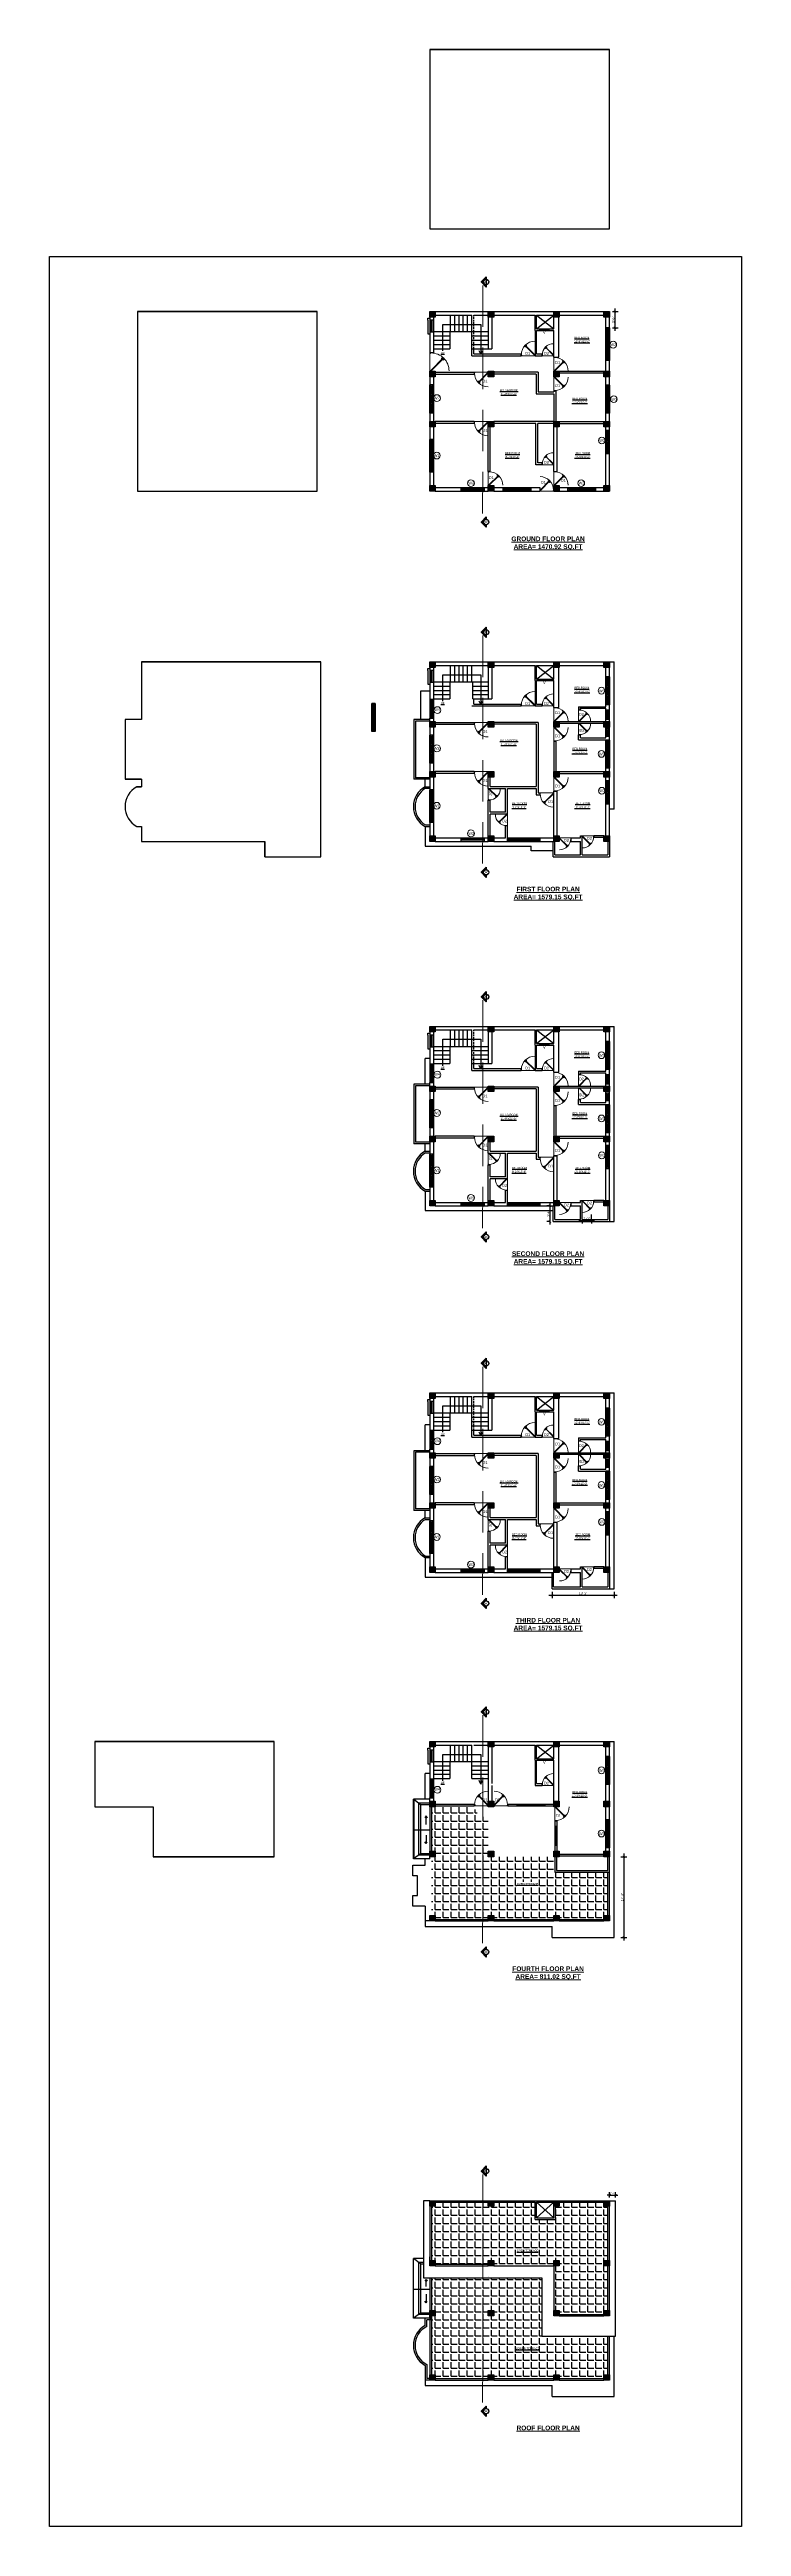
# Model space of a CAD drawing. Header units: inches. Extents: x -343 to 13887, y -13069 to -746.
# Drawn here: x 9035 to 10810, y -13069 to -6721 of the extents above; entities that cross this region are included whole.
import ezdxf

# ---------------------------------------------------------------- set-up
doc = ezdxf.new("R2010")
doc.units = ezdxf.units.IN
doc.header["$LTSCALE"] = 17
doc.header["$MEASUREMENT"] = 0
doc.linetypes.add('21_FP_00$0$HIDDEN', pattern=[0.375, 0.25, -0.125])
doc.linetypes.add('PHANTOM2', pattern=[1.25, 0.625, -0.125, 0.125, -0.125, 0.125, -0.125])
for name, color, linetype, lineweight in [('25 BOT BAR', 12, 'Continuous', 25), ('aa_section_line', 2, 'PHANTOM2', 13), ('DOOR & WIN', 1, 'Continuous', 25), ('OUTLINE', 1, 'Continuous', 25), ('PUERTAS', 7, 'Continuous', 9), ('TEXT', 231, 'Continuous', 20), ('WINDOW FRAME PLAN', 162, 'Continuous', 18)]:
    doc.layers.add(name, color=color, linetype=linetype, lineweight=lineweight)
doc.layers.add('A-Sect-Iden', color=111, linetype='Continuous')
doc.styles.add('ARCHITECTURE', font='stylu.ttf')
doc.styles.add('DIMTEXT', font='arial.ttf', dxfattribs={"height": 6})
doc.styles.add('HEADING', font='swissel.ttf')
doc.dimstyles.new('8 SCALE', dxfattribs={"dimscale": 0, "dimtxt": 6, "dimasz": 6, "dimexe": 8, "dimexo": 8, "dimgap": 1.25, "dimtad": 1, "dimdec": 0, "dimzin": 3, "dimdsep": 46, "dimlunit": 4, "dimtxsty": 'ARCHITECTURE', "dimblk": 'ARCHTICK', "dimcen": 8, "dimdle": 8, "dimclrd": 5, "dimclre": 5, "dimclrt": 7, "dimadec": 0, "dimazin": 0, "dimtfac": 0.75, "dimtdec": 0, "dimtix": 1, "dimtmove": 2, "dimatfit": 3, "dimldrblk": 'ARCHTICK', "dimfxl": 8, "dimfxlon": 1, "dimtolj": 1, "dimtzin": 0, "dimlwd": -1, "dimlwe": -1, "dimarcsym": 0})
pattern_1 = [(0, (0, 0), (0, 20.625), [15, -5.625]), (90, (0, 0), (-20.625, 1e-15), [15, -5.625])]

# ---------------------------------------------------------------- blocks, each defined once
blk = doc.blocks.new('DFFDFD')
at = {"layer": 'DOOR & WIN'}
for p, q in [((-13646.8, -2252.3), (-13646.8, -2168.3)), ((-13637.8, -2168.3), (-13646.8, -2168.3)), ((-13637.8, -2168.3), (-13637.8, -2252.3)), ((-13637.8, -2252.3), (-13646.8, -2252.3)), ((-13637.8, -2252.3), (-13646.8, -2252.3))]:
    blk.add_line(p, q, dxfattribs=at)
at = {"layer": 'WINDOW FRAME PLAN'}
for p, q in [((-13644.3, -2168.3), (-13644.3, -2170.8)), ((-13644.3, -2249.8), (-13644.3, -2170.8)), ((-13644.3, -2170.8), (-13642.8, -2170.8)), ((-13644.3, -2197.8), (-13642.8, -2197.8)), ((-13644.3, -2199.8), (-13642.8, -2199.8)), ((-13644.3, -2220.8), (-13642.8, -2220.8)), ((-13642.8, -2170.8), (-13642.8, -2171.3)), ((-13642.8, -2171.3), (-13642.8, -2197.8)), ((-13642.8, -2171.3), (-13640.3, -2171.3)), ((-13642.8, -2197.3), (-13640.3, -2197.3)), ((-13642.8, -2199.8), (-13642.8, -2200.3)), ((-13642.8, -2199.8), (-13642.8, -2220.8)), ((-13642.8, -2200.3), (-13640.3, -2200.3)), ((-13642.8, -2220.3), (-13640.3, -2220.3)), ((-13642.8, -2220.8), (-13642.8, -2220.3)), ((-13640.3, -2168.3), (-13640.3, -2171.3)), ((-13640.3, -2171.3), (-13640.3, -2249.3)), ((-13644.3, -2222.8), (-13642.8, -2222.8)), ((-13644.3, -2252.3), (-13644.3, -2249.8)), ((-13644.3, -2249.8), (-13642.8, -2249.8)), ((-13642.8, -2222.8), (-13642.8, -2249.3)), ((-13642.8, -2223.3), (-13640.3, -2223.3)), ((-13642.8, -2249.3), (-13640.3, -2249.3)), ((-13642.8, -2249.8), (-13642.8, -2249.3)), ((-13640.3, -2252.3), (-13640.3, -2249.3))]:
    blk.add_line(p, q, dxfattribs=at)
blk = doc.blocks.new('3ft')
at = {"layer": 'PUERTAS', "color": 6}
for p, q in [((0, 2.4), (0, 0)), ((0.7, 2.4), (0, 2.4)), ((1.6, 0), (0, 0)), ((0.7, 1.5), (0.7, 2.4)), ((0.8, 1.5), (0.7, 1.5)), ((0.8, 1.5), (0.8, 2.4)), ((0.8, 1.2), (0.8, 1.5)), ((1.6, 1.2), (0.8, 1.2)), ((1.6, 1.8), (0.9, 2.5)), ((1, 2.5), (25.2, 26.7)), ((1.6, 1.9), (1, 2.5)), ((1.6, 1.9), (1.6, 1.8)), ((1.8, 1.6), (1.6, 1.8)), ((1.6, 0), (1.6, 1.2)), ((26, 25.9), (1.8, 1.6)), ((26, 25.9), (25.2, 26.7)), ((34.4, 0), (34.4, 1.2)), ((34.4, 1.2), (35.2, 1.2)), ((34.4, 0), (36, 0)), ((35.2, 1.2), (35.2, 2.4)), ((35.2, 2.4), (36, 2.4)), ((36, 0), (36, 2.4))]:
    blk.add_line(p, q, dxfattribs=at)
at = {"layer": 'PUERTAS', "color": 8}
for p, q in [((0, 0), (36, 0)), ((22.6, 24.9), (21.6, 25.7)), ((22.6, 25), (21.7, 25.7)), ((22.7, 25.1), (21.8, 25.9)), ((22.1, 26.3), (22, 26.1)), ((22.9, 25.2), (22, 26.1)), ((22.1, 26.3), (22.3, 26.4)), ((22.3, 26.4), (22.3, 26.4)), ((23.2, 25.5), (22.3, 26.4)), ((23.3, 25.7), (22.5, 26.6)), ((23.5, 25.8), (22.7, 26.8)), ((23.4, 25.8), (22.7, 26.7)), ((22.7, 24.3), (23, 24.8)), ((23, 25), (22.8, 25.1)), ((23, 25), (22.9, 25.2)), ((23, 25), (22.9, 25.1)), ((22.9, 24.5), (23.1, 24.9)), ((23.1, 25.1), (23, 25.2)), ((23.1, 24.8), (23.2, 25)), ((23.3, 25.3), (23.2, 25.4)), ((23.4, 25.4), (23.3, 25.6)), ((23.4, 25.4), (23.3, 25.5)), ((23.4, 25.4), (23.3, 25.5)), ((23.3, 24.9), (23.3, 25.1)), ((23.5, 25.1), (23.3, 25.1)), ((23.6, 25.3), (23.4, 25.2)), ((23.9, 25.5), (23.5, 25.3)), ((24.1, 25.7), (23.6, 25.4)), ((23.6, 23.4), (24.1, 23.7)), ((23.8, 23.6), (24.2, 23.8)), ((24.1, 23.8), (24.3, 23.9)), ((24.2, 24), (24.4, 24)), ((24.2, 23.3), (25, 22.3)), ((24.3, 23.7), (24.4, 23.6)), ((24.3, 23.7), (24.5, 23.6)), ((24.3, 23.6), (24.4, 23.5)), ((24.3, 23.3), (25.1, 22.4)), ((24.4, 24.2), (24.4, 24)), ((24.4, 23.8), (24.5, 23.7)), ((24.4, 23.4), (25.2, 22.5)), ((24.6, 24.3), (24.5, 24.1)), ((24.5, 23.6), (25.4, 22.7)), ((24.8, 24.6), (24.6, 24.2)), ((24.6, 24), (24.7, 23.9)), ((25, 24.8), (24.7, 24.3)), ((24.7, 24.1), (24.8, 23.9)), ((24.7, 24.1), (24.8, 24)), ((24.8, 24.1), (24.9, 24)), ((24.8, 23.8), (25.7, 23)), ((25, 24), (25.9, 23.2)), ((25.1, 24.2), (26.1, 23.4)), ((25.1, 24.1), (26, 23.3)), ((25.6, 22.8), (25.4, 22.7)), ((25.6, 22.8), (25.7, 23)), ((25.7, 23), (25.7, 23))]:
    blk.add_line(p, q, dxfattribs=at)
at = {"layer": 'PUERTAS', "color": 1}
for p, q in [((21.7, 25.8), (22.1, 26.3)), ((21.7, 25.7), (22.2, 26.2)), ((21.7, 25.8), (21.7, 25.8)), ((22.5, 25), (21.7, 25.6)), ((22.6, 26.7), (22.1, 26.3)), ((22.7, 26.7), (22.2, 26.2)), ((22.6, 26.7), (22.6, 26.7)), ((22.6, 25), (23, 25.4)), ((22.6, 24.3), (22.9, 24.7)), ((22.6, 24.1), (22.6, 24.1)), ((22.7, 25.1), (22.7, 25.1)), ((23.4, 25.9), (22.8, 26.7)), ((22.8, 25.1), (23.1, 25.3)), ((22.9, 25), (22.8, 25.1)), ((22.9, 24.9), (23.2, 25.2)), ((22.9, 24.8), (22.9, 24.8)), ((22.9, 24.7), (22.9, 24.7)), ((23.4, 25.8), (23, 25.4)), ((23.3, 25.6), (23.1, 25.3)), ((23.5, 25.5), (23.2, 25.2)), ((23.3, 25.7), (23.3, 25.7)), ((23.4, 25.5), (23.3, 25.6)), ((23.4, 23.3), (23.4, 23.3)), ((23.6, 25.5), (23.6, 25.5)), ((23.6, 23.3), (24, 23.6)), ((24.1, 25.8), (23.7, 25.5)), ((23.7, 25.5), (23.7, 25.5)), ((24, 23.6), (24, 23.6)), ((24.1, 23.6), (24.1, 23.6)), ((24.3, 25.8), (24.3, 25.8)), ((24.3, 23.6), (24.5, 23.9)), ((24.3, 23.3), (24.7, 23.7)), ((24.3, 23.6), (24.4, 23.5)), ((24.3, 23.2), (24.9, 22.4)), ((24.4, 23.5), (24.6, 23.8)), ((24.4, 23.4), (24.4, 23.4)), ((24.8, 24.1), (24.5, 23.9)), ((24.9, 24), (24.6, 23.8)), ((25.1, 24.1), (24.7, 23.7)), ((25.1, 24.8), (24.8, 24.4)), ((24.8, 24.4), (24.8, 24.4)), ((24.8, 24.3), (24.8, 24.3)), ((24.8, 24.1), (24.9, 24)), ((25, 24), (25, 24)), ((25, 22.4), (25.5, 22.9)), ((25.1, 25), (25.1, 25)), ((25.1, 22.4), (25.6, 22.8)), ((25.1, 22.4), (25.1, 22.4)), ((25.2, 24.1), (26, 23.5)), ((26, 23.4), (25.5, 22.9)), ((26, 23.3), (25.6, 22.8)), ((26, 23.3), (26, 23.3))]:
    blk.add_line(p, q, dxfattribs=at)
at = {"layer": 'PUERTAS', "color": 2}
for p, q in [((22, 26.1), (22, 26.1)), ((25.4, 22.7), (25.4, 22.7))]:
    blk.add_line(p, q, dxfattribs=at)
at = {"layer": 'PUERTAS', "color": 6}
for radius in [0.155, 0.0752]:
    blk.add_circle((0.8, 2.6), radius, dxfattribs=at)
blk.add_arc((0.8, 2.6), 34.4, 359.72845, 90.03333, dxfattribs=at)
at = {"layer": 'PUERTAS', "color": 1}
for centre, start, end in [((22.5, 25), 231.07637, 315), ((22.7, 24.2), 135, 225), ((22.7, 26.7), 38.92363, 135), ((22.8, 25.1), 225, 315), ((23, 24.9), 135, 219.74275), ((22.9, 24.8), 315, 39.74275), ((23.3, 25.6), 315, 45), ((23.4, 25.9), 315, 38.92363), ((23.5, 23.4), 225, 315), ((23.5, 25.4), 50.25725, 135), ((23.6, 25.5), 230.25725, 315), ((24.1, 23.6), 50.25725, 135), ((24.2, 25.7), 45, 135), ((24.2, 23.7), 230.25725, 315), ((24.3, 23.2), 135, 218.92363), ((24.4, 23.5), 135, 225), ((24.8, 24.3), 135, 219.74275), ((24.7, 24.2), 315, 39.74275), ((24.9, 24), 45, 135), ((25, 22.4), 218.92363, 315), ((25, 24.9), 315, 45), ((25.2, 24.1), 51.07637, 135), ((26, 23.4), 315, 51.07637)]:
    blk.add_arc(centre, 0.08, start, end, dxfattribs=at)
blk = doc.blocks.new('*U2802')
at = {"color": 3, "xscale": -1}
blk.add_blockref('3ft', (42, 0), dxfattribs=at)
blk = doc.blocks.new('ffddd')
at = {"layer": 'DOOR & WIN'}
for p, q in [((-13345.3, -2388.1), (-13345.3, -2316.1)), ((-13336.3, -2316.1), (-13345.3, -2316.1)), ((-13336.3, -2316.1), (-13336.3, -2388.1)), ((-13336.3, -2388.1), (-13345.3, -2388.1)), ((-13336.3, -2388.1), (-13345.3, -2388.1))]:
    blk.add_line(p, q, dxfattribs=at)
at = {"layer": 'WINDOW FRAME PLAN'}
for p, q in [((-13342.8, -2316.1), (-13342.8, -2318.6)), ((-13342.8, -2385.6), (-13342.8, -2318.6)), ((-13342.8, -2318.6), (-13341.3, -2318.6)), ((-13342.8, -2339.6), (-13341.3, -2339.6)), ((-13342.8, -2341.6), (-13341.3, -2341.6)), ((-13341.3, -2318.6), (-13341.3, -2319.1)), ((-13341.3, -2319.1), (-13341.3, -2339.6)), ((-13341.3, -2319.1), (-13338.8, -2319.1)), ((-13341.3, -2339.1), (-13338.8, -2339.1)), ((-13341.3, -2341.6), (-13341.3, -2342.1)), ((-13341.3, -2341.6), (-13341.3, -2362.6)), ((-13341.3, -2342.1), (-13338.8, -2342.1)), ((-13338.8, -2316.1), (-13338.8, -2319.1)), ((-13338.8, -2319.1), (-13338.8, -2385.1)), ((-13342.8, -2362.6), (-13341.3, -2362.6)), ((-13342.8, -2364.6), (-13341.3, -2364.6)), ((-13342.8, -2388.1), (-13342.8, -2385.6)), ((-13342.8, -2385.6), (-13341.3, -2385.6)), ((-13341.3, -2362.1), (-13338.8, -2362.1)), ((-13341.3, -2362.6), (-13341.3, -2362.1)), ((-13341.3, -2364.6), (-13341.3, -2385.6)), ((-13341.3, -2365.1), (-13338.8, -2365.1)), ((-13341.3, -2385.1), (-13338.8, -2385.1)), ((-13341.3, -2385.6), (-13341.3, -2385.1)), ((-13338.8, -2388.1), (-13338.8, -2385.1))]:
    blk.add_line(p, q, dxfattribs=at)
blk = doc.blocks.new('*U3029')
at = {"layer": 'PUERTAS', "color": 2}
for p, q in [((0, 0), (0, 2.8)), ((0.9, 2.8), (0, 2.8)), ((1.9, 0), (0, 0)), ((0.9, 1.4), (0.9, 2.8)), ((1.9, 1.4), (0.9, 1.4)), ((1.9, 0), (1.9, 1.4)), ((11.6, 30.2), (12.6, 31.2)), ((11.6, 30.2), (39.9, 1.9)), ((12.3, 26.5), (12.3, 26.4)), ((40.8, 2.9), (12.6, 31.2)), ((16.3, 30.5), (16.4, 30.5)), ((39.9, 1.9), (40.2, 2.1)), ((40.1, 2.2), (40.9, 3)), ((40.1, 2.2), (40.2, 2.1)), ((40.1, 0), (40.1, 1.4)), ((40.1, 1.4), (41.1, 1.4)), ((40.1, 0), (42, 0)), ((40.2, 2.1), (40.9, 2.9)), ((41.1, 1.8), (41.1, 2.8)), ((41.1, 1.4), (41.1, 1.8)), ((41.1, 1.8), (41.2, 1.8)), ((41.2, 1.8), (41.2, 2.9)), ((41.2, 2.8), (42, 2.8)), ((42, 2.8), (42, 0))]:
    blk.add_line(p, q, dxfattribs=at)
at = {"layer": 'PUERTAS', "color": 8}
for p, q in [((0, 0), (42, 0)), ((12.7, 28.2), (11.6, 27.3)), ((12.7, 28.1), (11.6, 27.2)), ((12.9, 28), (11.8, 27.1)), ((13, 27.8), (12, 26.9)), ((12, 26.8), (12, 26.8)), ((12.2, 26.6), (12, 26.8)), ((12.2, 26.6), (12.3, 26.4)), ((13.4, 27.5), (12.4, 26.5)), ((13.5, 27.3), (12.6, 26.3)), ((12.8, 28.9), (13.2, 28.3)), ((13.7, 27.2), (12.8, 26.1)), ((13.7, 27.1), (12.8, 26.1)), ((13.1, 28.2), (13, 28)), ((13.1, 28.1), (13, 28)), ((13.1, 28.7), (13.3, 28.2)), ((13.2, 28.1), (13.1, 27.9)), ((13.3, 28), (13.2, 27.8)), ((13.3, 28.4), (13.4, 28.1)), ((13.5, 27.8), (13.4, 27.6)), ((13.5, 28.2), (13.5, 28)), ((13.7, 28), (13.5, 28)), ((13.6, 27.7), (13.5, 27.5)), ((13.7, 27.6), (13.5, 27.5)), ((13.9, 27.8), (13.6, 27.9)), ((13.7, 27.6), (13.6, 27.5)), ((14.2, 27.5), (13.7, 27.8)), ((14.4, 27.3), (13.8, 27.7)), ((13.9, 30), (14.5, 29.6)), ((14.2, 29.7), (14.6, 29.5)), ((14.4, 29.5), (14.7, 29.4)), ((14.6, 30.1), (15.5, 31.2)), ((14.6, 29.3), (14.8, 29.3)), ((14.7, 30.1), (15.6, 31.2)), ((14.7, 29.7), (14.8, 29.8)), ((14.7, 29.7), (14.8, 29.8)), ((14.7, 29.6), (14.9, 29.7)), ((14.8, 29.9), (15.7, 31)), ((14.8, 29.5), (15, 29.6)), ((14.8, 29.1), (14.8, 29.3)), ((15, 29.8), (15.9, 30.8)), ((15, 29.3), (15.2, 29.4)), ((15, 28.9), (15, 29.2)), ((15.3, 28.6), (15, 29.1)), ((15.1, 29.2), (15.3, 29.3)), ((15.5, 28.4), (15.1, 29)), ((15.2, 29.1), (15.4, 29.3)), ((15.2, 29.2), (15.3, 29.3)), ((15.3, 29.4), (16.3, 30.4)), ((15.5, 29.3), (16.5, 30.2)), ((15.6, 29.2), (16.7, 30)), ((15.7, 29.1), (16.7, 30)), ((16.2, 30.7), (16, 30.8)), ((16, 30.8), (16, 30.8)), ((16.2, 30.7), (16.4, 30.5))]:
    blk.add_line(p, q, dxfattribs=at)
at = {"layer": 'PUERTAS', "color": 1}
for p, q in [((12.6, 28.2), (11.6, 27.4)), ((11.6, 27.3), (12.2, 26.7)), ((11.7, 27.2), (11.7, 27.2)), ((11.7, 27.2), (12.2, 26.6)), ((12.8, 26.1), (12.2, 26.7)), ((12.7, 26.1), (12.2, 26.6)), ((12.7, 29.1), (12.7, 29.1)), ((12.7, 29), (13.1, 28.4)), ((12.7, 28.2), (13.2, 27.7)), ((12.7, 26.2), (12.7, 26.1)), ((12.8, 28), (12.8, 28)), ((13.7, 27), (12.9, 26.1)), ((13.1, 28.2), (13, 28)), ((13, 28), (13.3, 27.7)), ((13.1, 28.4), (13.1, 28.4)), ((13.1, 28.3), (13.1, 28.3)), ((13.1, 28.2), (13.4, 27.9)), ((13.7, 27.2), (13.2, 27.7)), ((13.6, 27.4), (13.3, 27.7)), ((13.7, 27.6), (13.4, 27.9)), ((13.7, 27.6), (13.6, 27.4)), ((13.6, 27.3), (13.6, 27.3)), ((13.7, 30.1), (13.7, 30.1)), ((13.8, 30.1), (14.4, 29.7)), ((13.8, 27.6), (13.8, 27.6)), ((14, 27.5), (14, 27.6)), ((14.5, 27.2), (14, 27.5)), ((14.4, 29.7), (14.4, 29.7)), ((14.5, 29.7), (14.5, 29.7)), ((14.6, 30.2), (15.4, 31.2)), ((14.6, 30.1), (15.1, 29.6)), ((14.6, 29.7), (14.8, 29.8)), ((14.6, 29.7), (14.9, 29.4)), ((14.7, 27.2), (14.6, 27.2)), ((14.8, 30), (14.8, 30)), ((14.8, 29.8), (15.1, 29.5)), ((15.2, 29.1), (14.9, 29.4)), ((15.6, 29.1), (15.1, 29.6)), ((15.4, 29.2), (15.1, 29.5)), ((15.2, 29.1), (15.4, 29.2)), ((15.3, 29), (15.2, 29)), ((15.3, 28.8), (15.3, 28.8)), ((15.6, 28.3), (15.3, 28.8)), ((15.5, 31.2), (16.1, 30.6)), ((15.5, 29.2), (15.5, 29.2)), ((15.6, 31.1), (15.7, 31.1)), ((15.6, 28.2), (15.6, 28.2)), ((15.7, 31.1), (16.2, 30.6)), ((15.8, 29.1), (16.7, 29.9)), ((16.7, 30), (16.1, 30.6)), ((16.7, 30.1), (16.2, 30.6)), ((16.6, 30.1), (16.7, 30.1))]:
    blk.add_line(p, q, dxfattribs=at)
at = {"layer": 'PUERTAS', "color": 2}
for radius in [0.181, 0.0878]:
    blk.add_circle((41, 3), radius, dxfattribs=at)
at = {"layer": 'PUERTAS', "color": 8}
blk.add_arc((41, 3), 40.1, 89.9667, 180.2715, dxfattribs=at)
at = {"layer": 'PUERTAS', "color": 1}
for centre, start, end in [((11.7, 27.3), 128.9236, 225), ((12.6, 28.1), 45, 128.9236), ((12.8, 29), 135, 225), ((12.9, 28), 45, 135), ((12.9, 26.2), 225, 321.0764), ((13, 28.4), 320.2572, 45), ((13.2, 28.2), 140.2572, 225), ((13.5, 27.4), 315, 45), ((13.8, 30), 45, 135), ((13.8, 27.6), 225, 309.7428), ((13.6, 27.1), 321.0764, 45), ((13.9, 27.5), 45, 129.7428), ((14.4, 29.8), 225, 309.7428), ((14.6, 29.6), 45, 129.7428), ((14.6, 27.3), 225, 315), ((14.7, 30.2), 141.0764, 225), ((14.8, 29.9), 135, 225), ((15.2, 29), 320.2572, 45), ((15.3, 28.9), 140.2572, 225), ((15.5, 31.1), 45, 141.0764), ((15.4, 29.3), 225, 315), ((15.7, 29.2), 225, 308.9236), ((15.6, 28.2), 315, 45)]:
    blk.add_arc(centre, 0.0933, start, end, dxfattribs=at)
blk = doc.blocks.new('*U3030')
at = {"color": 3}
blk.add_blockref('3ft', (0, 0), dxfattribs=at)
blk = doc.blocks.new('2ft6in')
at = {"layer": 'PUERTAS', "color": 2}
for p, q in [((0, 2), (0, 0)), ((0.6, 2), (0, 2)), ((1.3, 0), (0, 0)), ((0.6, 1.3), (0.6, 2)), ((0.7, 1.3), (0.6, 1.3)), ((0.7, 1.3), (0.7, 2)), ((0.7, 1), (0.7, 1.3)), ((1.3, 1), (0.7, 1)), ((0.8, 2.1), (21, 22.3)), ((1.4, 1.6), (0.8, 2.1)), ((1.3, 1.5), (0.8, 2.1)), ((1.4, 1.6), (1.3, 1.5)), ((1.5, 1.4), (1.3, 1.5)), ((1.3, 0), (1.3, 1)), ((21.7, 21.6), (1.5, 1.4)), ((18.3, 21.8), (18.3, 21.8)), ((21.7, 21.6), (21, 22.3)), ((21.2, 18.9), (21.2, 18.9)), ((28.7, 0), (28.7, 1)), ((28.7, 1), (29.3, 1)), ((28.7, 0), (30, 0)), ((29.3, 1), (29.3, 2)), ((29.3, 2), (30, 2)), ((30, 0), (30, 2))]:
    blk.add_line(p, q, dxfattribs=at)
at = {"layer": 'PUERTAS', "color": 8}
for p, q in [((0, 0), (30, 0)), ((18.8, 20.8), (18, 21.4)), ((18.9, 20.8), (18.1, 21.5)), ((19, 20.9), (18.2, 21.6)), ((18.4, 21.9), (18.3, 21.8)), ((19.1, 21), (18.3, 21.7)), ((18.4, 21.9), (18.6, 22)), ((18.6, 22), (18.6, 22)), ((19.3, 21.3), (18.6, 22)), ((19.4, 21.4), (18.8, 22.1)), ((19.6, 21.5), (18.9, 22.3)), ((19.5, 21.5), (18.9, 22.3)), ((18.9, 20.3), (19.2, 20.7)), ((19.1, 20.8), (19, 20.9)), ((19.2, 20.9), (19.1, 21)), ((19.1, 20.8), (19.1, 20.9)), ((19.1, 20.4), (19.3, 20.8)), ((19.3, 20.9), (19.2, 21)), ((19.4, 21.1), (19.3, 21.2)), ((19.3, 20.6), (19.3, 20.8)), ((19.5, 21.2), (19.4, 21.3)), ((19.5, 21.2), (19.4, 21.3)), ((19.5, 21.1), (19.4, 21.2)), ((19.4, 20.8), (19.4, 20.9)), ((19.6, 20.9), (19.4, 20.9)), ((19.7, 21.1), (19.5, 21)), ((20.1, 21.4), (19.6, 21.1)), ((19.9, 21.2), (19.6, 21.1)), ((19.7, 19.5), (20.1, 19.8)), ((19.9, 19.7), (20.2, 19.8)), ((20.1, 19.9), (20.3, 19.9)), ((20.2, 20), (20.3, 20)), ((20.2, 19.7), (20.3, 19.6)), ((20.2, 19.7), (20.3, 19.6)), ((20.2, 19.4), (20.9, 18.7)), ((20.2, 19.4), (20.8, 18.6)), ((20.3, 20.1), (20.4, 20)), ((20.3, 19.8), (20.4, 19.7)), ((20.3, 19.5), (21, 18.8)), ((20.5, 20.3), (20.4, 20.1)), ((20.4, 19.8), (20.4, 19.7)), ((20.7, 20.5), (20.5, 20.2)), ((20.5, 20), (20.6, 19.9)), ((20.5, 19.6), (21.1, 18.9)), ((20.8, 20.6), (20.6, 20.2)), ((20.6, 20.1), (20.7, 20)), ((20.6, 20.1), (20.7, 20)), ((20.6, 20), (20.7, 20)), ((20.7, 19.9), (21.4, 19.2)), ((20.8, 20), (21.6, 19.3)), ((20.9, 20.1), (21.7, 19.5)), ((21, 20.1), (21.7, 19.5)), ((21.3, 19), (21.2, 18.9)), ((21.3, 19), (21.4, 19.1)), ((21.4, 19.2), (21.4, 19.1))]:
    blk.add_line(p, q, dxfattribs=at)
at = {"layer": 'PUERTAS', "color": 1}
for p, q in [((18.1, 21.5), (18.5, 21.9)), ((18.1, 21.4), (18.5, 21.9)), ((18.1, 21.5), (18.1, 21.5)), ((18.7, 20.8), (18.1, 21.3)), ((18.9, 22.3), (18.5, 21.9)), ((18.8, 22.2), (18.5, 21.9)), ((18.8, 22.2), (18.8, 22.2)), ((18.8, 20.8), (19.2, 21.2)), ((18.8, 20.2), (19.1, 20.6)), ((18.9, 20.1), (18.8, 20.1)), ((18.9, 20.9), (18.9, 20.9)), ((19.5, 21.6), (19, 22.3)), ((19, 20.9), (19.2, 21.1)), ((19.1, 20.8), (19, 20.9)), ((19.1, 20.8), (19.3, 21)), ((19.1, 20.7), (19.1, 20.7)), ((19.1, 20.6), (19.1, 20.6)), ((19.5, 21.5), (19.2, 21.2)), ((19.5, 21.3), (19.2, 21.1)), ((19.5, 21.2), (19.3, 21)), ((19.4, 21.4), (19.5, 21.4)), ((19.5, 21.2), (19.4, 21.3)), ((19.5, 19.4), (19.5, 19.4)), ((19.6, 21.2), (19.6, 21.2)), ((19.6, 19.4), (20, 19.7)), ((20.1, 21.5), (19.7, 21.2)), ((19.7, 21.2), (19.7, 21.2)), ((20, 19.7), (20, 19.7)), ((20.1, 19.7), (20.1, 19.7)), ((20.2, 21.5), (20.2, 21.5)), ((20.2, 19.7), (20.4, 19.9)), ((20.2, 19.4), (20.6, 19.8)), ((20.2, 19.7), (20.3, 19.6)), ((20.2, 19.3), (20.8, 18.6)), ((20.3, 19.6), (20.5, 19.8)), ((20.3, 19.5), (20.3, 19.5)), ((20.6, 20.1), (20.4, 19.9)), ((20.7, 20), (20.5, 19.8)), ((20.7, 20.2), (20.6, 20.2)), ((20.9, 20.1), (20.6, 19.8)), ((20.6, 20.1), (20.7, 20)), ((20.9, 20.7), (20.7, 20.3)), ((20.7, 20.3), (20.7, 20.3)), ((20.8, 20), (20.8, 20)), ((20.9, 20.8), (20.9, 20.8)), ((20.9, 18.6), (21.3, 19.1)), ((20.9, 18.7), (21.3, 19)), ((20.9, 18.7), (20.9, 18.7)), ((21, 20.1), (21.7, 19.6)), ((21.7, 19.5), (21.3, 19.1)), ((21.7, 19.4), (21.3, 19)), ((21.6, 19.4), (21.7, 19.4))]:
    blk.add_line(p, q, dxfattribs=at)
at = {"layer": 'PUERTAS', "color": 2}
for radius in [0.129, 0.0627]:
    blk.add_circle((0.7, 2.1), radius, dxfattribs=at)
at = {"layer": 'PUERTAS', "color": 8}
blk.add_arc((0.7, 2.1), 28.7, 359.72845, 90.03333, dxfattribs=at)
at = {"layer": 'PUERTAS', "color": 1}
for centre, start, end in [((18.8, 20.8), 231.07637, 315), ((18.9, 20.2), 135, 225), ((18.9, 22.2), 38.92363, 135), ((19, 20.9), 225, 315), ((19.2, 20.7), 135, 219.74275), ((19.1, 20.6), 315, 39.74275), ((19.5, 21.6), 315, 38.92363), ((19.4, 21.4), 315, 45), ((19.6, 21.2), 50.25725, 135), ((19.6, 19.5), 225, 315), ((19.7, 21.3), 230.25725, 315), ((20.1, 19.6), 50.25725, 135), ((20.2, 21.4), 45, 135), ((20.2, 19.7), 230.25725, 315), ((20.3, 19.4), 135, 218.92363), ((20.4, 19.5), 135, 225), ((20.7, 20.3), 135, 219.74275), ((20.6, 20.2), 315, 39.74275), ((20.8, 20), 45, 135), ((20.8, 18.7), 218.92363, 315), ((20.9, 20.7), 315, 45), ((21, 20.1), 51.07637, 135), ((21.7, 19.5), 315, 51.07637)]:
    blk.add_arc(centre, 0.0667, start, end, dxfattribs=at)
blk = doc.blocks.new('*U2794')
at = {"color": 3, "xscale": -1}
blk.add_blockref('2ft6in', (42, 0), dxfattribs=at)
blk = doc.blocks.new('*U2795')
at = {"color": 3, "xscale": -1}
blk.add_blockref('3ft', (42, 0), dxfattribs=at)
blk = doc.blocks.new("5'")
at = {"layer": 'WINDOW FRAME PLAN'}
for p, q in [((10026.3, -7897.2), (10086.3, -7897.2)), ((10026.3, -7897.2), (10026.3, -7901.2)), ((10026.3, -7897.2), (10029.3, -7897.2)), ((10026.3, -7901.2), (10086.3, -7901.2)), ((10026.3, -7901.2), (10028.8, -7901.2)), ((10028.8, -7901.2), (10028.8, -7899.7)), ((10028.8, -7899.7), (10029.3, -7899.7)), ((10029.3, -7899.7), (10029.3, -7897.2)), ((10029.3, -7899.7), (10054.8, -7899.7)), ((10054.8, -7899.7), (10054.8, -7897.2)), ((10054.8, -7897.2), (10057.8, -7897.2)), ((10055.3, -7899.7), (10054.8, -7899.7)), ((10055.3, -7901.2), (10055.3, -7899.7)), ((10057.3, -7901.2), (10057.3, -7899.7)), ((10057.8, -7899.7), (10057.3, -7899.7)), ((10057.8, -7899.7), (10057.8, -7897.2)), ((10057.8, -7899.7), (10083.3, -7899.7)), ((10086.3, -7897.2), (10083.3, -7897.2)), ((10083.3, -7899.7), (10083.3, -7897.2)), ((10083.8, -7899.7), (10083.3, -7899.7)), ((10083.8, -7901.2), (10083.8, -7899.7)), ((10086.3, -7901.2), (10083.8, -7901.2)), ((10086.3, -7897.2), (10086.3, -7901.2))]:
    blk.add_line(p, q, dxfattribs=at)
blk = doc.blocks.new('_ArchTick')
at = {"color": 0, "linetype": 'ByBlock', "const_width": 0.15}
blk.add_lwpolyline([(-0.5, -0.5), (0.5, 0.5)], dxfattribs=at)
blk = doc.blocks.new('*D3072')
at = {"layer": '25 BOT BAR', "color": 5, "transparency": 16777216}
for p, q in [((10478.8, -7392.3), (10493.1, -7392.3)), ((10485.1, -7384.3), (10485.1, -7441.8)), ((10478.8, -7433.8), (10493.1, -7433.8))]:
    blk.add_line(p, q, dxfattribs=at)
at = {"layer": 'Defpoints', "color": 0, "transparency": 16777216}
for p in [(10470.8, -7392.3), (10470.8, -7433.8), (10485.1, -7433.8)]:
    blk.add_point(p, dxfattribs=at)
at = {"layer": '25 BOT BAR', "color": 5, "transparency": 16777216, "xscale": 6, "yscale": 6, "zscale": 6}
for p, rotation in [((10485.1, -7392.3), 90), ((10485.1, -7433.8), 270)]:
    blk.add_blockref('_ArchTick', p, dxfattribs=dict(at, rotation=rotation))
at = {"layer": '25 BOT BAR', "color": 7, "transparency": 16777216, "insert": (10480.7, -7413), "char_height": 6, "attachment_point": 5, "rotation": 90, "style": 'ARCHITECTURE'}
blk.add_mtext('\\A1;3\'-6"', dxfattribs=at)
blk = doc.blocks.new('*U3074')
at = {"color": 3}
blk.add_blockref('2ft6in', (0, 0), dxfattribs=at)
blk = doc.blocks.new("W4'")
at = {"layer": '25 BOT BAR'}
for p, q in [((9894.3, -8421.4), (9894.3, -8468.9)), ((9903.3, -8421.4), (9903.3, -8468.9))]:
    blk.add_line(p, q, dxfattribs=at)
at = {"layer": 'DOOR & WIN'}
blk.add_line((9903.3, -8421.4), (9894.3, -8421.4), dxfattribs=at)
at = {"layer": 'OUTLINE'}
blk.add_line((9903.3, -8468.9), (9894.3, -8468.9), dxfattribs=at)
at = {"layer": 'WINDOW FRAME PLAN'}
for p, q in [((9896.8, -8421.4), (9896.8, -8423.9)), ((9896.8, -8468.9), (9896.8, -8423.9)), ((9896.8, -8423.9), (9898.3, -8423.9)), ((9898.3, -8423.9), (9898.3, -8424.4)), ((9898.3, -8424.4), (9898.3, -8444.9)), ((9898.3, -8424.4), (9900.8, -8424.4)), ((9900.8, -8421.4), (9900.8, -8424.4)), ((9900.8, -8424.4), (9900.8, -8468.9)), ((9896.8, -8444.9), (9898.3, -8444.9)), ((9896.8, -8446.9), (9898.3, -8446.9)), ((9896.8, -8468.9), (9896.8, -8466.4)), ((9896.8, -8466.4), (9898.3, -8466.4)), ((9898.3, -8444.4), (9900.8, -8444.4)), ((9898.3, -8446.9), (9898.3, -8447.4)), ((9898.3, -8446.9), (9898.3, -8466.4)), ((9898.3, -8447.4), (9900.8, -8447.4)), ((9898.3, -8465.9), (9900.8, -8465.9)), ((9898.3, -8466.4), (9898.3, -8465.9)), ((9900.8, -8468.9), (9900.8, -8465.9))]:
    blk.add_line(p, q, dxfattribs=at)
blk = doc.blocks.new('*D3081')
at = {"layer": '25 BOT BAR', "color": 5, "transparency": 16777216}
for p, q in [((10318.8, -9684.6), (10310.7, -9684.6)), ((10318.7, -9732.6), (10318.7, -9676.6)), ((10318.8, -9724.6), (10310.7, -9724.6))]:
    blk.add_line(p, q, dxfattribs=at)
at = {"layer": 'Defpoints', "color": 0, "transparency": 16777216}
for p in [(10318.7, -9684.6), (10326.8, -9684.6), (10326.8, -9724.6)]:
    blk.add_point(p, dxfattribs=at)
at = {"layer": '25 BOT BAR', "color": 5, "transparency": 16777216, "xscale": 6, "yscale": 6, "zscale": 6}
for p, rotation in [((10318.7, -9684.6), 90), ((10318.7, -9724.6), 270)]:
    blk.add_blockref('_ArchTick', p, dxfattribs=dict(at, rotation=rotation))
at = {"layer": '25 BOT BAR', "color": 7, "transparency": 16777216, "insert": (10314.3, -9704.6), "char_height": 6, "attachment_point": 5, "rotation": 90, "style": 'ARCHITECTURE'}
blk.add_mtext('\\A1;3\'-4"', dxfattribs=at)
blk = doc.blocks.new('*D3082')
at = {"layer": '25 BOT BAR', "color": 5, "transparency": 16777216}
for p, q in [((10315.8, -10682.1), (10490.8, -10682.1)), ((10323.8, -10674.1), (10323.8, -10690.1)), ((10482.8, -10674.1), (10482.8, -10690.1))]:
    blk.add_line(p, q, dxfattribs=at)
at = {"layer": 'Defpoints', "color": 0, "transparency": 16777216}
for p in [(10323.8, -10666.1), (10482.8, -10666.1), (10482.8, -10682.1)]:
    blk.add_point(p, dxfattribs=at)
at = {"layer": '25 BOT BAR', "color": 5, "transparency": 16777216, "xscale": 6, "yscale": 6, "zscale": 6, "rotation": 180}
blk.add_blockref('_ArchTick', (10323.8, -10682.1), dxfattribs=at)
at = {"layer": '25 BOT BAR', "color": 5, "transparency": 16777216, "xscale": 6, "yscale": 6, "zscale": 6}
blk.add_blockref('_ArchTick', (10482.8, -10682.1), dxfattribs=at)
at = {"layer": '25 BOT BAR', "color": 7, "transparency": 16777216, "insert": (10403.3, -10677.8), "char_height": 6, "attachment_point": 5, "style": 'ARCHITECTURE'}
blk.add_mtext('\\A1;13\'-3"', dxfattribs=at)
blk = doc.blocks.new('*D3083')
at = {"layer": '25 BOT BAR', "color": 5, "transparency": 16777216}
for p, q in [((10499.8, -11352.9), (10515.8, -11352.9)), ((10507.8, -11344.9), (10507.8, -11567.5)), ((10499.8, -11559.5), (10515.8, -11559.5))]:
    blk.add_line(p, q, dxfattribs=at)
at = {"layer": 'Defpoints', "color": 0, "transparency": 16777216}
for p in [(10470.8, -11352.9), (10470.8, -11559.5), (10507.8, -11559.5)]:
    blk.add_point(p, dxfattribs=at)
at = {"layer": '25 BOT BAR', "color": 5, "transparency": 16777216, "xscale": 6, "yscale": 6, "zscale": 6}
for p, rotation in [((10507.8, -11352.9), 90), ((10507.8, -11559.5), 270)]:
    blk.add_blockref('_ArchTick', p, dxfattribs=dict(at, rotation=rotation))
at = {"layer": '25 BOT BAR', "color": 7, "transparency": 16777216, "insert": (10503.4, -11456.2), "char_height": 6, "attachment_point": 5, "rotation": 90, "style": 'ARCHITECTURE'}
blk.add_mtext('\\A1;17\'-3"', dxfattribs=at)
blk = doc.blocks.new('*D3084')
at = {"layer": '25 BOT BAR', "color": 5, "transparency": 16777216}
for p, q in [((10392.8, -9721.6), (10432.8, -9721.6)), ((10400.8, -9721.6), (10400.8, -9729.6)), ((10424.8, -9721.6), (10424.8, -9729.6))]:
    blk.add_line(p, q, dxfattribs=at)
at = {"layer": 'Defpoints', "color": 0, "transparency": 16777216}
for p in [(10400.8, -9719.6), (10424.8, -9719.6), (10424.8, -9721.6)]:
    blk.add_point(p, dxfattribs=at)
at = {"layer": '25 BOT BAR', "color": 5, "transparency": 16777216, "xscale": 6, "yscale": 6, "zscale": 6, "rotation": 180}
blk.add_blockref('_ArchTick', (10400.8, -9721.6), dxfattribs=at)
at = {"layer": '25 BOT BAR', "color": 5, "transparency": 16777216, "xscale": 6, "yscale": 6, "zscale": 6}
blk.add_blockref('_ArchTick', (10424.8, -9721.6), dxfattribs=at)
at = {"layer": '25 BOT BAR', "color": 7, "transparency": 16777216, "insert": (10412.8, -9717.3), "char_height": 6, "attachment_point": 5, "style": 'ARCHITECTURE'}
blk.add_mtext('\\A1;2\'-0"', dxfattribs=at)
blk = doc.blocks.new('*D3085')
at = {"layer": '25 BOT BAR', "color": 5, "transparency": 16777216}
for p, q in [((10470.8, -12220.4), (10464.8, -12220.4)), ((10470.8, -12226.5), (10470.8, -12212.4)), ((10470.8, -12220.4), (10486.8, -12220.4)), ((10486.8, -12226.5), (10486.8, -12212.4)), ((10486.8, -12220.4), (10492.8, -12220.4))]:
    blk.add_line(p, q, dxfattribs=at)
at = {"layer": 'Defpoints', "color": 0, "transparency": 16777216}
for p in [(10470.8, -12234.5), (10486.8, -12220.4), (10486.8, -12234.5)]:
    blk.add_point(p, dxfattribs=at)
at = {"layer": '25 BOT BAR', "color": 5, "transparency": 16777216, "xscale": 6, "yscale": 6, "zscale": 6}
blk.add_blockref('_ArchTick', (10470.8, -12220.4), dxfattribs=at)
at = {"layer": '25 BOT BAR', "color": 5, "transparency": 16777216, "xscale": 6, "yscale": 6, "zscale": 6, "rotation": 180}
blk.add_blockref('_ArchTick', (10486.8, -12220.4), dxfattribs=at)
at = {"layer": '25 BOT BAR', "color": 7, "transparency": 16777216, "insert": (10478.8, -12216), "char_height": 6, "attachment_point": 5, "style": 'ARCHITECTURE'}
blk.add_mtext('\\A1;1\'-4"', dxfattribs=at)

msp = doc.modelspace()

# ---------------------------------------------------------------- hatches: boundary and pattern name
at = {"layer": 'A-Sect-Iden', "ltscale": 0.5}
h = msp.add_hatch(dxfattribs=at)
h.set_pattern_fill('ANSI37', color=2, scale=5, style=0)
h.set_pattern_definition([(45, (-15694.25335, -13497.8564), (-0.441941738, 0.441941738), []), (135, (-15694.25335, -13497.8564), (-0.441941738, -0.441941738), [])])
h.paths.add_polyline_path([(10154.8, -7323.1), (10154.7, -7329.6), (10141.6, -7316.2), (10155, -7303.1), (10154.9, -7309.6, 1)])
h = msp.add_hatch(dxfattribs=at)
h.set_pattern_fill('ANSI37', color=2, scale=5, style=0)
h.set_pattern_definition([(45, (-15694.22874, -14113.2303), (-0.441941738, 0.441941738), []), (135, (-15694.22874, -14113.2303), (-0.441941738, -0.441941738), [])])
h.paths.add_polyline_path([(10154.8, -7938.5), (10154.8, -7945), (10141.6, -7931.7), (10154.8, -7918.5), (10154.8, -7925, 1)])
h = msp.add_hatch(dxfattribs=at)
h.set_pattern_fill('ANSI37', color=2, scale=5, style=0)
h.set_pattern_definition([(45, (-15694.25335, -14395.63804), (-0.441941738, 0.441941738), []), (135, (-15694.25335, -14395.63804), (-0.441941738, -0.441941738), [])])
h.paths.add_polyline_path([(10154.8, -8220.9), (10154.7, -8227.4), (10141.6, -8214), (10155, -8200.9), (10154.9, -8207.4, 1)])
h = msp.add_hatch(dxfattribs=at)
h.set_pattern_fill('ANSI37', color=2, scale=5, style=0)
h.set_pattern_definition([(45, (-15694.22874, -15011.01195), (-0.441941738, 0.441941738), []), (135, (-15694.22874, -15011.01195), (-0.441941738, -0.441941738), [])])
h.paths.add_polyline_path([(10154.8, -8836.2), (10154.8, -8842.7), (10141.6, -8829.5), (10154.8, -8816.3), (10154.8, -8822.7, 1)])
h = msp.add_hatch(dxfattribs=at)
h.set_pattern_fill('ANSI37', color=2, scale=5, style=0)
h.set_pattern_definition([(45, (-15694.25335, -15330.1273), (-0.441941738, 0.441941738), []), (135, (-15694.25335, -15330.1273), (-0.441941738, -0.441941738), [])])
h.paths.add_polyline_path([(10154.8, -9155.4), (10154.7, -9161.9), (10141.6, -9148.5), (10155, -9135.4), (10154.9, -9141.9, 1)])
h = msp.add_hatch(dxfattribs=at)
h.set_pattern_fill('ANSI37', color=2, scale=5, style=0)
h.set_pattern_definition([(45, (-15694.22874, -15945.5012), (-0.441941738, 0.441941738), []), (135, (-15694.22874, -15945.5012), (-0.441941738, -0.441941738), [])])
h.paths.add_polyline_path([(10154.8, -9770.7), (10154.8, -9777.2), (10141.6, -9764), (10154.8, -9750.7), (10154.8, -9757.2, 1)])
h = msp.add_hatch(dxfattribs=at)
h.set_pattern_fill('ANSI37', color=2, scale=5, style=0)
h.set_pattern_definition([(45, (-15694.25335, -16269.71744), (-0.441941738, 0.441941738), []), (135, (-15694.25335, -16269.71744), (-0.441941738, -0.441941738), [])])
h.paths.add_polyline_path([(10154.8, -10094.9), (10154.7, -10101.4), (10141.6, -10088.1), (10155, -10075), (10154.9, -10081.5, 1)])
h = msp.add_hatch(dxfattribs=at)
h.set_pattern_fill('ANSI37', color=2, scale=5, style=0)
h.set_pattern_definition([(45, (-15694.22874, -16885.09135), (-0.441941738, 0.441941738), []), (135, (-15694.22874, -16885.09135), (-0.441941738, -0.441941738), [])])
h.paths.add_polyline_path([(10154.8, -10710.3), (10154.8, -10716.8), (10141.6, -10703.6), (10154.8, -10690.3), (10154.8, -10696.8, 1)])
h = msp.add_hatch(dxfattribs=at)
h.set_pattern_fill('ANSI37', color=2, scale=5, style=0)
h.set_pattern_definition([(45, (-15694.25335, -17163.0359), (-0.441941738, 0.441941738), []), (135, (-15694.25335, -17163.0359), (-0.441941738, -0.441941738), [])])
h.paths.add_polyline_path([(10154.8, -10988.3), (10154.7, -10994.8), (10141.6, -10981.4), (10155, -10968.3), (10154.9, -10974.8, 1)])
h = msp.add_hatch(dxfattribs=at)
h.set_pattern_fill('ANSI37', color=2, scale=5, style=0)
h.set_pattern_definition([(45, (-15694.22874, -17778.4098), (-0.441941738, 0.441941738), []), (135, (-15694.22874, -17778.4098), (-0.441941738, -0.441941738), [])])
h.paths.add_polyline_path([(10154.8, -11603.6), (10154.8, -11610.1), (10141.6, -11596.9), (10154.8, -11583.6), (10154.8, -11590.1, 1)])
h = msp.add_hatch(dxfattribs=at)
h.set_pattern_fill('ANSI37', color=2, scale=5, style=0)
h.set_pattern_definition([(45, (-15694.25335, -18340.09164), (-0.441941738, 0.441941738), []), (135, (-15694.25335, -18340.09164), (-0.441941738, -0.441941738), [])])
h.paths.add_polyline_path([(10154.8, -12165.3), (10154.7, -12171.8), (10141.6, -12158.4), (10155, -12145.3), (10154.9, -12151.8, 1)])
h = msp.add_hatch(dxfattribs=at)
h.set_pattern_fill('ANSI37', color=2, scale=5, style=0)
h.set_pattern_definition([(45, (-15694.22874, -18955.46555), (-0.441941738, 0.441941738), []), (135, (-15694.22874, -18955.46555), (-0.441941738, -0.441941738), [])])
h.paths.add_polyline_path([(10154.8, -12780.7), (10154.8, -12787.2), (10141.6, -12773.9), (10154.8, -12760.7), (10154.8, -12767.2, 1)])
at = {"layer": 'DOOR & WIN'}
h = msp.add_hatch(color=256, dxfattribs=at)
h.dxf.hatch_style = 1
h.paths.add_polyline_path([(10024.3, -7392.3), (10010.3, -7392.3), (10010.3, -7406.3), (10024.3, -7406.3)])
h = msp.add_hatch(color=256, dxfattribs=at)
h.dxf.hatch_style = 1
h.paths.add_polyline_path([(10174.3, -7392.3), (10160.3, -7392.3), (10160.3, -7406.3), (10174.3, -7406.3)])
h = msp.add_hatch(color=256, dxfattribs=at)
h.dxf.hatch_style = 1
h.paths.add_polyline_path([(10342.3, -7392.3), (10328.3, -7392.3), (10328.3, -7406.3), (10342.3, -7406.3)])
h = msp.add_hatch(color=256, dxfattribs=at)
h.dxf.hatch_style = 1
h.paths.add_polyline_path([(10470.8, -7392.3), (10456.8, -7392.3), (10456.8, -7406.3), (10470.8, -7406.3)])
h = msp.add_hatch(color=256, dxfattribs=at)
h.dxf.hatch_style = 1
h.paths.add_polyline_path([(10024.3, -7545.3), (10010.3, -7545.3), (10010.3, -7559.3), (10024.3, -7559.3)])
h = msp.add_hatch(color=256, dxfattribs=at)
h.dxf.hatch_style = 1
h.paths.add_polyline_path([(10174.3, -7545.3), (10160.3, -7545.3), (10160.3, -7559.3), (10174.3, -7559.3)])
h = msp.add_hatch(color=256, dxfattribs=at)
h.dxf.hatch_style = 1
h.paths.add_polyline_path([(10342.3, -7545.3), (10328.3, -7545.3), (10328.3, -7559.3), (10342.3, -7559.3)])
h = msp.add_hatch(color=256, dxfattribs=at)
h.dxf.hatch_style = 1
h.paths.add_polyline_path([(10470.8, -7545.3), (10456.8, -7545.3), (10456.8, -7559.3), (10470.8, -7559.3)])
h = msp.add_hatch(color=256, dxfattribs=at)
h.dxf.hatch_style = 1
h.paths.add_polyline_path([(10024.3, -7673.8), (10010.3, -7673.8), (10010.3, -7687.8), (10024.3, -7687.8)])
h = msp.add_hatch(color=256, dxfattribs=at)
h.dxf.hatch_style = 1
h.paths.add_polyline_path([(10174.3, -7673.8), (10160.3, -7673.8), (10160.3, -7687.8), (10174.3, -7687.8)])
h = msp.add_hatch(color=256, dxfattribs=at)
h.dxf.hatch_style = 1
h.paths.add_polyline_path([(10342.3, -7673.8), (10328.3, -7673.8), (10328.3, -7687.8), (10342.3, -7687.8)])
h = msp.add_hatch(color=256, dxfattribs=at)
h.dxf.hatch_style = 1
h.paths.add_polyline_path([(10470.8, -7673.8), (10456.8, -7673.8), (10456.8, -7687.8), (10470.8, -7687.8)])
h = msp.add_hatch(color=256, dxfattribs=at)
h.dxf.hatch_style = 1
h.paths.add_polyline_path([(10024.3, -7838.3), (10010.3, -7838.3), (10010.3, -7852.3), (10024.3, -7852.3)])
h = msp.add_hatch(color=256, dxfattribs=at)
h.dxf.hatch_style = 1
h.paths.add_polyline_path([(10174.3, -7838.3), (10160.3, -7838.3), (10160.3, -7852.3), (10174.3, -7852.3)])
h = msp.add_hatch(color=256, dxfattribs=at)
h.dxf.hatch_style = 1
h.paths.add_polyline_path([(10342.3, -7838.3), (10328.3, -7838.3), (10328.3, -7852.3), (10342.3, -7852.3)])
h = msp.add_hatch(color=256, dxfattribs=at)
h.dxf.hatch_style = 1
h.paths.add_polyline_path([(10470.8, -7838.3), (10456.8, -7838.3), (10456.8, -7852.3), (10470.8, -7852.3)])
h = msp.add_hatch(color=256, dxfattribs=at)
h.dxf.hatch_style = 1
h.paths.add_polyline_path([(10024.3, -8290.1), (10010.3, -8290.1), (10010.3, -8304.1), (10024.3, -8304.1)])
h = msp.add_hatch(color=256, dxfattribs=at)
h.dxf.hatch_style = 1
h.paths.add_polyline_path([(10174.3, -8290.1), (10160.3, -8290.1), (10160.3, -8304.1), (10174.3, -8304.1)])
h = msp.add_hatch(color=256, dxfattribs=at)
h.dxf.hatch_style = 1
h.paths.add_polyline_path([(10342.3, -8290.1), (10328.3, -8290.1), (10328.3, -8304.1), (10342.3, -8304.1)])
h = msp.add_hatch(color=256, dxfattribs=at)
h.dxf.hatch_style = 1
h.paths.add_polyline_path([(10470.8, -8290.1), (10456.8, -8290.1), (10456.8, -8304.1), (10470.8, -8304.1)])
h = msp.add_hatch(color=256, dxfattribs=at)
h.dxf.hatch_style = 1
h.paths.add_polyline_path([(10024.3, -8443.1), (10010.3, -8443.1), (10010.3, -8457.1), (10024.3, -8457.1)])
h = msp.add_hatch(color=256, dxfattribs=at)
h.dxf.hatch_style = 1
h.paths.add_polyline_path([(10174.3, -8443.1), (10160.3, -8443.1), (10160.3, -8457.1), (10174.3, -8457.1)])
h = msp.add_hatch(color=256, dxfattribs=at)
h.dxf.hatch_style = 1
h.paths.add_polyline_path([(10342.3, -8443.1), (10328.3, -8443.1), (10328.3, -8457.1), (10342.3, -8457.1)])
h = msp.add_hatch(color=256, dxfattribs=at)
h.dxf.hatch_style = 1
h.paths.add_polyline_path([(10470.8, -8443.1), (10456.8, -8443.1), (10456.8, -8457.1), (10470.8, -8457.1)])
h = msp.add_hatch(color=256, dxfattribs=at)
h.dxf.hatch_style = 1
h.paths.add_polyline_path([(10024.3, -8571.5), (10010.3, -8571.5), (10010.3, -8585.5), (10024.3, -8585.5)])
h = msp.add_hatch(color=256, dxfattribs=at)
h.dxf.hatch_style = 1
h.paths.add_polyline_path([(10174.3, -8571.5), (10160.3, -8571.5), (10160.3, -8585.5), (10174.3, -8585.5)])
h = msp.add_hatch(color=256, dxfattribs=at)
h.dxf.hatch_style = 1
h.paths.add_polyline_path([(10342.3, -8571.5), (10328.3, -8571.5), (10328.3, -8585.5), (10342.3, -8585.5)])
h = msp.add_hatch(color=256, dxfattribs=at)
h.dxf.hatch_style = 1
h.paths.add_polyline_path([(10470.8, -8571.5), (10456.8, -8571.5), (10456.8, -8585.5), (10470.8, -8585.5)])
h = msp.add_hatch(color=256, dxfattribs=at)
h.dxf.hatch_style = 1
h.paths.add_polyline_path([(10024.3, -8736.1), (10010.3, -8736.1), (10010.3, -8750.1), (10024.3, -8750.1)])
h = msp.add_hatch(color=256, dxfattribs=at)
h.dxf.hatch_style = 1
h.paths.add_polyline_path([(10174.3, -8736.1), (10160.3, -8736.1), (10160.3, -8750.1), (10174.3, -8750.1)])
h = msp.add_hatch(color=256, dxfattribs=at)
h.dxf.hatch_style = 1
h.paths.add_polyline_path([(10342.3, -8736.1), (10328.3, -8736.1), (10328.3, -8750.1), (10342.3, -8750.1)])
h = msp.add_hatch(color=256, dxfattribs=at)
h.dxf.hatch_style = 1
h.paths.add_polyline_path([(10470.8, -8736.1), (10456.8, -8736.1), (10456.8, -8750.1), (10470.8, -8750.1)])
h = msp.add_hatch(color=256, dxfattribs=at)
h.dxf.hatch_style = 1
h.paths.add_polyline_path([(10024.3, -9224.6), (10010.3, -9224.6), (10010.3, -9238.6), (10024.3, -9238.6)])
h = msp.add_hatch(color=256, dxfattribs=at)
h.dxf.hatch_style = 1
h.paths.add_polyline_path([(10174.3, -9224.6), (10160.3, -9224.6), (10160.3, -9238.6), (10174.3, -9238.6)])
h = msp.add_hatch(color=256, dxfattribs=at)
h.dxf.hatch_style = 1
h.paths.add_polyline_path([(10342.3, -9224.6), (10328.3, -9224.6), (10328.3, -9238.6), (10342.3, -9238.6)])
h = msp.add_hatch(color=256, dxfattribs=at)
h.dxf.hatch_style = 1
h.paths.add_polyline_path([(10470.8, -9224.6), (10456.8, -9224.6), (10456.8, -9238.6), (10470.8, -9238.6)])
h = msp.add_hatch(color=256, dxfattribs=at)
h.dxf.hatch_style = 1
h.paths.add_polyline_path([(10024.3, -9377.6), (10010.3, -9377.6), (10010.3, -9391.6), (10024.3, -9391.6)])
h = msp.add_hatch(color=256, dxfattribs=at)
h.dxf.hatch_style = 1
h.paths.add_polyline_path([(10174.3, -9377.6), (10160.3, -9377.6), (10160.3, -9391.6), (10174.3, -9391.6)])
h = msp.add_hatch(color=256, dxfattribs=at)
h.dxf.hatch_style = 1
h.paths.add_polyline_path([(10342.3, -9377.6), (10328.3, -9377.6), (10328.3, -9391.6), (10342.3, -9391.6)])
h = msp.add_hatch(color=256, dxfattribs=at)
h.dxf.hatch_style = 1
h.paths.add_polyline_path([(10470.8, -9377.6), (10456.8, -9377.6), (10456.8, -9391.6), (10470.8, -9391.6)])
h = msp.add_hatch(color=256, dxfattribs=at)
h.dxf.hatch_style = 1
h.paths.add_polyline_path([(10024.3, -9506), (10010.3, -9506), (10010.3, -9520), (10024.3, -9520)])
h = msp.add_hatch(color=256, dxfattribs=at)
h.dxf.hatch_style = 1
h.paths.add_polyline_path([(10174.3, -9506), (10160.3, -9506), (10160.3, -9520), (10174.3, -9520)])
h = msp.add_hatch(color=256, dxfattribs=at)
h.dxf.hatch_style = 1
h.paths.add_polyline_path([(10342.3, -9506), (10328.3, -9506), (10328.3, -9520), (10342.3, -9520)])
h = msp.add_hatch(color=256, dxfattribs=at)
h.dxf.hatch_style = 1
h.paths.add_polyline_path([(10470.8, -9506), (10456.8, -9506), (10456.8, -9520), (10470.8, -9520)])
h = msp.add_hatch(color=256, dxfattribs=at)
h.dxf.hatch_style = 1
h.paths.add_polyline_path([(10024.3, -9670.6), (10010.3, -9670.6), (10010.3, -9684.6), (10024.3, -9684.6)])
h = msp.add_hatch(color=256, dxfattribs=at)
h.dxf.hatch_style = 1
h.paths.add_polyline_path([(10174.3, -9670.6), (10160.3, -9670.6), (10160.3, -9684.6), (10174.3, -9684.6)])
h = msp.add_hatch(color=256, dxfattribs=at)
h.dxf.hatch_style = 1
h.paths.add_polyline_path([(10342.3, -9670.6), (10328.3, -9670.6), (10328.3, -9684.6), (10342.3, -9684.6)])
h = msp.add_hatch(color=256, dxfattribs=at)
h.dxf.hatch_style = 1
h.paths.add_polyline_path([(10470.8, -9670.6), (10456.8, -9670.6), (10456.8, -9684.6), (10470.8, -9684.6)])
h = msp.add_hatch(color=256, dxfattribs=at)
h.dxf.hatch_style = 1
h.paths.add_polyline_path([(10024.3, -10164.1), (10010.3, -10164.1), (10010.3, -10178.1), (10024.3, -10178.1)])
h = msp.add_hatch(color=256, dxfattribs=at)
h.dxf.hatch_style = 1
h.paths.add_polyline_path([(10174.3, -10164.1), (10160.3, -10164.1), (10160.3, -10178.1), (10174.3, -10178.1)])
h = msp.add_hatch(color=256, dxfattribs=at)
h.dxf.hatch_style = 1
h.paths.add_polyline_path([(10342.3, -10164.1), (10328.3, -10164.1), (10328.3, -10178.1), (10342.3, -10178.1)])
h = msp.add_hatch(color=256, dxfattribs=at)
h.dxf.hatch_style = 1
h.paths.add_polyline_path([(10470.8, -10164.1), (10456.8, -10164.1), (10456.8, -10178.1), (10470.8, -10178.1)])
h = msp.add_hatch(color=256, dxfattribs=at)
h.dxf.hatch_style = 1
h.paths.add_polyline_path([(10024.3, -10317.1), (10010.3, -10317.1), (10010.3, -10331.1), (10024.3, -10331.1)])
h = msp.add_hatch(color=256, dxfattribs=at)
h.dxf.hatch_style = 1
h.paths.add_polyline_path([(10174.3, -10317.1), (10160.3, -10317.1), (10160.3, -10331.1), (10174.3, -10331.1)])
h = msp.add_hatch(color=256, dxfattribs=at)
h.dxf.hatch_style = 1
h.paths.add_polyline_path([(10342.3, -10317.1), (10328.3, -10317.1), (10328.3, -10331.1), (10342.3, -10331.1)])
h = msp.add_hatch(color=256, dxfattribs=at)
h.dxf.hatch_style = 1
h.paths.add_polyline_path([(10470.8, -10317.1), (10456.8, -10317.1), (10456.8, -10331.1), (10470.8, -10331.1)])
h = msp.add_hatch(color=256, dxfattribs=at)
h.dxf.hatch_style = 1
h.paths.add_polyline_path([(10024.3, -10445.6), (10010.3, -10445.6), (10010.3, -10459.6), (10024.3, -10459.6)])
h = msp.add_hatch(color=256, dxfattribs=at)
h.dxf.hatch_style = 1
h.paths.add_polyline_path([(10174.3, -10445.6), (10160.3, -10445.6), (10160.3, -10459.6), (10174.3, -10459.6)])
h = msp.add_hatch(color=256, dxfattribs=at)
h.dxf.hatch_style = 1
h.paths.add_polyline_path([(10342.3, -10445.6), (10328.3, -10445.6), (10328.3, -10459.6), (10342.3, -10459.6)])
h = msp.add_hatch(color=256, dxfattribs=at)
h.dxf.hatch_style = 1
h.paths.add_polyline_path([(10470.8, -10445.6), (10456.8, -10445.6), (10456.8, -10459.6), (10470.8, -10459.6)])
h = msp.add_hatch(color=256, dxfattribs=at)
h.dxf.hatch_style = 1
h.paths.add_polyline_path([(10024.3, -10610.1), (10010.3, -10610.1), (10010.3, -10624.1), (10024.3, -10624.1)])
h = msp.add_hatch(color=256, dxfattribs=at)
h.dxf.hatch_style = 1
h.paths.add_polyline_path([(10174.3, -10610.1), (10160.3, -10610.1), (10160.3, -10624.1), (10174.3, -10624.1)])
h = msp.add_hatch(color=256, dxfattribs=at)
h.dxf.hatch_style = 1
h.paths.add_polyline_path([(10342.3, -10610.1), (10328.3, -10610.1), (10328.3, -10624.1), (10342.3, -10624.1)])
h = msp.add_hatch(color=256, dxfattribs=at)
h.dxf.hatch_style = 1
h.paths.add_polyline_path([(10470.8, -10610.1), (10456.8, -10610.1), (10456.8, -10624.1), (10470.8, -10624.1)])
h = msp.add_hatch(color=256, dxfattribs=at)
h.dxf.hatch_style = 1
h.paths.add_polyline_path([(10024.3, -11057.5), (10010.3, -11057.5), (10010.3, -11071.5), (10024.3, -11071.5)])
h = msp.add_hatch(color=256, dxfattribs=at)
h.dxf.hatch_style = 1
h.paths.add_polyline_path([(10174.3, -11057.5), (10160.3, -11057.5), (10160.3, -11071.5), (10174.3, -11071.5)])
h = msp.add_hatch(color=256, dxfattribs=at)
h.dxf.hatch_style = 1
h.paths.add_polyline_path([(10342.3, -11057.5), (10328.3, -11057.5), (10328.3, -11071.5), (10342.3, -11071.5)])
h = msp.add_hatch(color=256, dxfattribs=at)
h.dxf.hatch_style = 1
h.paths.add_polyline_path([(10470.8, -11057.5), (10456.8, -11057.5), (10456.8, -11071.5), (10470.8, -11071.5)])
h = msp.add_hatch(color=256, dxfattribs=at)
h.dxf.hatch_style = 1
h.paths.add_polyline_path([(10024.3, -11210.5), (10010.3, -11210.5), (10010.3, -11224.5), (10024.3, -11224.5)])
h = msp.add_hatch(color=256, dxfattribs=at)
h.dxf.hatch_style = 1
h.paths.add_polyline_path([(10174.3, -11210.5), (10160.3, -11210.5), (10160.3, -11224.5), (10174.3, -11224.5)])
h = msp.add_hatch(color=256, dxfattribs=at)
h.dxf.hatch_style = 1
h.paths.add_polyline_path([(10342.3, -11210.5), (10328.3, -11210.5), (10328.3, -11224.5), (10342.3, -11224.5)])
h = msp.add_hatch(color=256, dxfattribs=at)
h.dxf.hatch_style = 1
h.paths.add_polyline_path([(10470.8, -11210.5), (10456.8, -11210.5), (10456.8, -11224.5), (10470.8, -11224.5)])
h = msp.add_hatch(color=256, dxfattribs=at)
h.dxf.hatch_style = 1
h.paths.add_polyline_path([(10024.3, -11338.9), (10010.3, -11338.9), (10010.3, -11352.9), (10024.3, -11352.9)])
h = msp.add_hatch(color=256, dxfattribs=at)
h.dxf.hatch_style = 1
h.paths.add_polyline_path([(10174.3, -11338.9), (10160.3, -11338.9), (10160.3, -11352.9), (10174.3, -11352.9)])
h = msp.add_hatch(color=256, dxfattribs=at)
h.dxf.hatch_style = 1
h.paths.add_polyline_path([(10342.3, -11338.9), (10328.3, -11338.9), (10328.3, -11352.9), (10342.3, -11352.9)])
h = msp.add_hatch(color=256, dxfattribs=at)
h.dxf.hatch_style = 1
h.paths.add_polyline_path([(10470.8, -11338.9), (10456.8, -11338.9), (10456.8, -11352.9), (10470.8, -11352.9)])
h = msp.add_hatch(color=256, dxfattribs=at)
h.dxf.hatch_style = 1
h.paths.add_polyline_path([(10024.3, -11503.5), (10010.3, -11503.5), (10010.3, -11517.5), (10024.3, -11517.5)])
h = msp.add_hatch(color=256, dxfattribs=at)
h.dxf.hatch_style = 1
h.paths.add_polyline_path([(10174.3, -11503.5), (10160.3, -11503.5), (10160.3, -11517.5), (10174.3, -11517.5)])
h = msp.add_hatch(color=256, dxfattribs=at)
h.dxf.hatch_style = 1
h.paths.add_polyline_path([(10342.3, -11503.5), (10328.3, -11503.5), (10328.3, -11517.5), (10342.3, -11517.5)])
h = msp.add_hatch(color=256, dxfattribs=at)
h.dxf.hatch_style = 1
h.paths.add_polyline_path([(10470.8, -11503.5), (10456.8, -11503.5), (10456.8, -11517.5), (10470.8, -11517.5)])
h = msp.add_hatch(color=256, dxfattribs=at)
h.dxf.hatch_style = 1
h.paths.add_polyline_path([(10024.3, -12234.5), (10010.3, -12234.5), (10010.3, -12248.5), (10024.3, -12248.5)])
h = msp.add_hatch(color=256, dxfattribs=at)
h.dxf.hatch_style = 1
h.paths.add_polyline_path([(10174.3, -12234.5), (10160.3, -12234.5), (10160.3, -12248.5), (10174.3, -12248.5)])
h = msp.add_hatch(color=256, dxfattribs=at)
h.dxf.hatch_style = 1
h.paths.add_polyline_path([(10342.3, -12234.5), (10328.3, -12234.5), (10328.3, -12248.5), (10342.3, -12248.5)])
h = msp.add_hatch(color=256, dxfattribs=at)
h.dxf.hatch_style = 1
h.paths.add_polyline_path([(10470.8, -12234.5), (10456.8, -12234.5), (10456.8, -12248.5), (10470.8, -12248.5)])
h = msp.add_hatch(color=256, dxfattribs=at)
h.dxf.hatch_style = 1
h.paths.add_polyline_path([(10024.3, -12387.5), (10010.3, -12387.5), (10010.3, -12401.5), (10024.3, -12401.5)])
h = msp.add_hatch(color=256, dxfattribs=at)
h.dxf.hatch_style = 1
h.paths.add_polyline_path([(10174.3, -12387.5), (10160.3, -12387.5), (10160.3, -12401.5), (10174.3, -12401.5)])
h = msp.add_hatch(color=256, dxfattribs=at)
h.dxf.hatch_style = 1
h.paths.add_polyline_path([(10342.3, -12387.5), (10328.3, -12387.5), (10328.3, -12401.5), (10342.3, -12401.5)])
h = msp.add_hatch(color=256, dxfattribs=at)
h.dxf.hatch_style = 1
h.paths.add_polyline_path([(10470.8, -12387.5), (10456.8, -12387.5), (10456.8, -12401.5), (10470.8, -12401.5)])
h = msp.add_hatch(color=256, dxfattribs=at)
h.dxf.hatch_style = 1
h.paths.add_polyline_path([(10024.3, -12516), (10010.3, -12516), (10010.3, -12530), (10024.3, -12530)])
h = msp.add_hatch(color=256, dxfattribs=at)
h.dxf.hatch_style = 1
h.paths.add_polyline_path([(10174.3, -12516), (10160.3, -12516), (10160.3, -12530), (10174.3, -12530)])
h = msp.add_hatch(color=256, dxfattribs=at)
h.dxf.hatch_style = 1
h.paths.add_polyline_path([(10342.3, -12516), (10328.3, -12516), (10328.3, -12530), (10342.3, -12530)])
h = msp.add_hatch(color=256, dxfattribs=at)
h.dxf.hatch_style = 1
h.paths.add_polyline_path([(10470.8, -12516), (10456.8, -12516), (10456.8, -12530), (10470.8, -12530)])
h = msp.add_hatch(color=256, dxfattribs=at)
h.dxf.hatch_style = 1
h.paths.add_polyline_path([(10024.3, -12680.5), (10010.3, -12680.5), (10010.3, -12694.5), (10024.3, -12694.5)])
h = msp.add_hatch(color=256, dxfattribs=at)
h.dxf.hatch_style = 1
h.paths.add_polyline_path([(10174.3, -12680.5), (10160.3, -12680.5), (10160.3, -12694.5), (10174.3, -12694.5)])
h = msp.add_hatch(color=256, dxfattribs=at)
h.dxf.hatch_style = 1
h.paths.add_polyline_path([(10342.3, -12680.5), (10328.3, -12680.5), (10328.3, -12694.5), (10342.3, -12694.5)])
h = msp.add_hatch(color=256, dxfattribs=at)
h.dxf.hatch_style = 1
h.paths.add_polyline_path([(10470.8, -12680.5), (10456.8, -12680.5), (10456.8, -12694.5), (10470.8, -12694.5)])
at = {"layer": 'OUTLINE'}
h = msp.add_hatch(dxfattribs=at)
h.set_pattern_fill('ANGLE', color=8, scale=75)
h.set_pattern_definition(pattern_1)
edge = h.paths.add_edge_path()
edge.add_arc((10159.6, -11220.3), 34.6, 176.05409, 269.86255, ccw=False)
edge.add_line((10125.1, -11218), (10124.3, -11218))
edge.add_line((10124.3, -11218), (10124.3, -11224.5))
edge.add_line((10124.3, -11224.5), (10024.3, -11224.5))
edge.add_line((10024.3, -11224.5), (10014.3, -11224.5))
edge.add_line((10014.3, -11224.5), (10014.3, -11338.9))
edge.add_line((10014.3, -11338.9), (10024.3, -11338.9))
edge.add_line((10024.3, -11338.9), (10024.3, -11352.9))
edge.add_line((10024.3, -11352.9), (10014.3, -11352.9))
edge.add_line((10014.3, -11352.9), (10014.3, -11503.5))
edge.add_line((10014.3, -11503.5), (10024.3, -11503.5))
edge.add_line((10024.3, -11503.5), (10024.3, -11513.5))
edge.add_line((10024.3, -11513.5), (10145.8, -11513.5))
edge.add_line((10145.8, -11513.5), (10159.5, -11254.9))
h = msp.add_hatch(dxfattribs=at)
h.set_pattern_fill('ANGLE', color=8, scale=75)
h.set_pattern_definition(pattern_1)
h.paths.add_polyline_path([(10232.2, -11427.3), (10289.8, -11427.3), (10289.8, -11417), (10232.2, -11417)], flags=16)
edge = h.paths.add_edge_path()
edge.add_line((10466.8, -11392.4), (10330.8, -11392.4))
edge.add_line((10330.8, -11392.4), (10330.8, -11352.9))
edge.add_line((10330.8, -11352.9), (10160.3, -11352.9))
edge.add_line((10160.3, -11352.9), (10160.3, -11338.9))
edge.add_line((10160.3, -11338.9), (10160.3, -11252.4))
edge.add_line((10160.3, -11252.4), (10159.5, -11252.4))
edge.add_arc((10159.5, -11218), 34.4, 246.67149, 270.03333, ccw=False)
edge.add_line((10145.9, -11249.6), (10145.8, -11513.5))
edge.add_line((10145.8, -11513.5), (10160.3, -11513.5))
edge.add_line((10160.3, -11513.5), (10160.3, -11503.5))
edge.add_line((10160.3, -11503.5), (10174.3, -11503.5))
edge.add_line((10174.3, -11503.5), (10174.3, -11513.5))
edge.add_line((10174.3, -11513.5), (10328.3, -11513.5))
edge.add_line((10328.3, -11513.5), (10328.3, -11503.5))
edge.add_line((10328.3, -11503.5), (10342.3, -11503.5))
edge.add_line((10342.3, -11503.5), (10342.3, -11513.5))
edge.add_line((10342.3, -11513.5), (10456.8, -11513.5))
edge.add_line((10456.8, -11513.5), (10456.8, -11503.5))
edge.add_line((10456.8, -11503.5), (10466.8, -11503.5))
edge.add_line((10466.8, -11503.5), (10466.8, -11392.4))
h = msp.add_hatch(dxfattribs=at)
h.set_pattern_fill('ANGLE', color=8, scale=75)
h.set_pattern_definition(pattern_1)
h.paths.add_polyline_path([(10145.9, -12238.5), (10024.3, -12238.5), (10024.3, -12248.5), (10014.3, -12248.5), (10014.3, -12387.5), (10024.3, -12387.5), (10024.3, -12397.5), (10145.9, -12397.5)])
h = msp.add_hatch(dxfattribs=at)
h.set_pattern_fill('ANGLE', color=8, scale=75)
h.set_pattern_definition(pattern_1)
h.paths.add_polyline_path([(10466.8, -12248.5), (10456.8, -12248.5), (10456.8, -12238.5), (10342.3, -12238.5), (10342.3, -12248.5), (10332.3, -12248.5), (10332.3, -12282.5), (10280.3, -12282.5), (10280.3, -12238.5), (10174.3, -12238.5), (10174.3, -12248.5), (10160.3, -12248.5), (10160.3, -12238.5), (10145.9, -12238.5), (10145.9, -12397.5), (10160.3, -12397.5), (10160.3, -12387.5), (10174.3, -12387.5), (10174.3, -12401.5), (10328.3, -12401.5), (10328.3, -12387.5), (10342.3, -12387.5), (10342.3, -12401.5), (10328.3, -12401.5), (10328.3, -12516), (10342.3, -12516), (10342.3, -12526), (10456.8, -12526), (10456.8, -12516), (10466.8, -12516), (10466.8, -12401.5), (10456.8, -12401.5), (10456.8, -12387.5), (10466.8, -12387.5)])
h.paths.add_polyline_path([(10232.2, -12367.3), (10289.8, -12367.3), (10289.8, -12357), (10232.2, -12357)], flags=24)
h = msp.add_hatch(dxfattribs=at)
h.set_pattern_fill('ANGLE', color=8, scale=75)
h.set_pattern_definition(pattern_1)
h.paths.add_polyline_path([(10145.9, -12432.5), (10014.3, -12432.5), (10014.3, -12516), (10024.3, -12516), (10024.3, -12530), (10014.3, -12530), (10014.3, -12539.5), (10014.3, -12680.5), (10024.3, -12680.5), (10024.3, -12690.5), (10145.8, -12690.5)])
h = msp.add_hatch(dxfattribs=at)
h.set_pattern_fill('ANGLE', color=8, scale=75)
h.set_pattern_definition(pattern_1)
h.paths.add_polyline_path([(10342.3, -12680.5), (10342.3, -12690.5), (10456.8, -12690.5), (10456.8, -12680.5), (10466.8, -12680.5), (10466.8, -12582), (10297.3, -12582), (10297.3, -12432.5), (10145.9, -12432.5), (10145.8, -12690.5), (10160.3, -12690.5), (10160.3, -12680.5), (10174.3, -12680.5), (10174.3, -12690.5), (10328.3, -12690.5), (10328.3, -12680.5)])
h.paths.add_polyline_path([(10174.3, -12530), (10160.3, -12530), (10160.3, -12516), (10174.3, -12516)], flags=16)
h.paths.add_polyline_path([(10229.2, -12617.8), (10292.6, -12617.8), (10292.6, -12607.5), (10229.2, -12607.5)], flags=24)
h = msp.add_hatch(dxfattribs=at)
h.set_pattern_fill('ANGLE', color=8, scale=60)
h.set_pattern_definition([(0, (0, 0), (0, 16.5), [12, -4.5]), (90, (0, 0), (-16.5, 1e-15), [12, -4.5])])
h.paths.add_polyline_path([(10229.2, -12617.8), (10292.6, -12617.8), (10292.6, -12607.5), (10229.2, -12607.5)], flags=24)

# ---------------------------------------------------------------- linework, layer by layer
at = {"layer": '25 BOT BAR'}
for p, q in [((10010.3, -6720.5), (10010.3, -7180.5)), ((9260.6, -7392.3), (9260.6, -7852.3)), ((9260.6, -7392.3), (9721.1, -7392.3)), ((10005.3, -7414.3), (10005.3, -7409.3)), ((10005.3, -7409.3), (10010.3, -7409.3)), ((10005.3, -7414.3), (10005.3, -7444.3)), ((10010.3, -7406.3), (10010.3, -7425.5)), ((10010.3, -7414.3), (10010.3, -7444.3)), ((10019.3, -7414.3), (10010.3, -7414.3)), ((10019.3, -7406.3), (10019.3, -7497.3)), ((10024.3, -7392.3), (10160.3, -7392.3)), ((10024.3, -7401.3), (10118.3, -7401.3)), ((10043.3, -7493.1), (10043.3, -7425.3)), ((10043.3, -7425.3), (10141.3, -7425.3)), ((10062.3, -7401.3), (10062.3, -7443.3)), ((10073.3, -7401.3), (10073.3, -7443.3)), ((10084.3, -7401.3), (10084.3, -7443.3)), ((10095.3, -7401.3), (10095.3, -7443.3)), ((10106.3, -7401.3), (10106.3, -7443.3)), ((10117.3, -7401.3), (10117.3, -7443.3)), ((10123.3, -7401.3), (10160.3, -7401.3)), ((10141.3, -7425.3), (10141.3, -7501.4)), ((10160.3, -7406.3), (10160.3, -7487.3)), ((10169.3, -7406.3), (10169.3, -7487.3)), ((10280.3, -7440.3), (10280.3, -7401.3)), ((10284.3, -7436.3), (10328.3, -7401.3)), ((10284.3, -7401.3), (10328.3, -7436.3)), ((10005.3, -7444.3), (10005.3, -7449.3)), ((10005.3, -7449.3), (10010.3, -7449.3)), ((10010.3, -7444.3), (10010.3, -7497.3)), ((10010.3, -7444.3), (10019.3, -7444.3)), ((10019.3, -7443.3), (10061.3, -7443.3)), ((10019.3, -7454.3), (10061.3, -7454.3)), ((10019.3, -7465.3), (10061.3, -7465.3)), ((10019.3, -7476.3), (10061.3, -7476.3)), ((10019.3, -7487.3), (10061.3, -7487.3)), ((10061.3, -7443.3), (10061.3, -7487.3)), ((10061.3, -7443.3), (10118.3, -7443.3)), ((10116.3, -7443.3), (10160.3, -7443.3)), ((10118.3, -7505.3), (10118.3, -7443.3)), ((10118.3, -7454.3), (10160.3, -7454.3)), ((10118.3, -7465.3), (10160.3, -7465.3)), ((10118.3, -7476.3), (10160.3, -7476.3)), ((10118.3, -7487.3), (10160.3, -7487.3)), ((10123.3, -7500.3), (10123.3, -7489.3)), ((10160.3, -7487.3), (10169.3, -7487.3)), ((10292.3, -7440.3), (10292.3, -7436.3)), ((10292.3, -7437.3), (10316.3, -7437.3)), ((10292.3, -7439.3), (10316.3, -7439.3)), ((10316.3, -7440.3), (10316.3, -7436.3)), ((10010.3, -7497.3), (10019.3, -7497.3)), ((10024.3, -7547.8), (10124.3, -7547.8)), ((10024.3, -7552.3), (10124.3, -7552.3)), ((10118.3, -7505.3), (10244.3, -7505.3)), ((10123.3, -7500.3), (10244.3, -7500.3)), ((10124.3, -7547.8), (10124.3, -7552.3)), ((10141.3, -7501.4), (10136.9, -7492.6)), ((10141.3, -7501.4), (10145.7, -7492.6)), ((10288.3, -7547.8), (10174.3, -7547.8)), ((10283.3, -7552.3), (10174.3, -7552.3)), ((10244.3, -7505.3), (10244.3, -7500.3)), ((10280.3, -7505.3), (10298.3, -7505.3)), ((10283.3, -7552.3), (10283.3, -7602.8)), ((10284.3, -7500.3), (10298.3, -7500.3)), ((10288.3, -7547.8), (10288.3, -7597.8)), ((10298.3, -7505.3), (10298.3, -7500.3)), ((10328.3, -7509.3), (10341.3, -7509.3)), ((10010.3, -7559.3), (10010.3, -7673.8)), ((10019.3, -7559.3), (10019.3, -7673.8)), ((10283.3, -7602.8), (10328.3, -7602.8)), ((10288.3, -7597.8), (10328.3, -7597.8)), ((10328.3, -7595.3), (10328.3, -7597.8)), ((10328.3, -7595.3), (10333.3, -7595.3)), ((10328.3, -7602.8), (10328.3, -7673.8)), ((10333.3, -7595.3), (10333.3, -7673.8)), ((10124.3, -7673.8), (10024.3, -7673.8)), ((10124.3, -7678.8), (10024.3, -7678.8)), ((10124.3, -7673.8), (10124.3, -7678.8)), ((10328.3, -7673.8), (10174.3, -7673.8)), ((10282.3, -7678.8), (10174.3, -7678.8)), ((10328.3, -7678.8), (10287.3, -7678.8)), ((10342.3, -7673.8), (10456.8, -7673.8)), ((10342.3, -7678.8), (10456.8, -7678.8)), ((10010.3, -7687.8), (10010.3, -7838.3)), ((10019.3, -7687.8), (10019.3, -7838.3)), ((10160.3, -7802.3), (10160.3, -7687.8)), ((10165.3, -7802.3), (10165.3, -7687.8)), ((10461.8, -7696.3), (10470.8, -7696.3)), ((10165.3, -7802.3), (10160.3, -7802.3)), ((10298.3, -7784.8), (10282.3, -7784.8)), ((10298.3, -7779.8), (10287.3, -7779.8)), ((10298.3, -7784.8), (10298.3, -7779.8)), ((10328.3, -7802.3), (10337.3, -7802.3)), ((10461.8, -7756.3), (10470.8, -7756.3)), ((10024.3, -7843.3), (10160.3, -7843.3)), ((10024.3, -7852.3), (10160.3, -7852.3)), ((10090.3, -7852.3), (10090.3, -7843.3)), ((10150.3, -7852.3), (10150.3, -7843.3)), ((10292.3, -7843.3), (10292.3, -7852.3)), ((9270.7, -8290.1), (9270.7, -8438.1)), ((9270.7, -8290.1), (9731.1, -8290.1)), ((10005.3, -8312.1), (10005.3, -8307.1)), ((10005.3, -8307.1), (10010.3, -8307.1)), ((10005.3, -8312.1), (10005.3, -8342.1)), ((10010.3, -8304.1), (10010.3, -8323.2)), ((10010.3, -8312.1), (10010.3, -8342.1)), ((10019.3, -8312.1), (10010.3, -8312.1)), ((10019.3, -8304.1), (10019.3, -8386.5)), ((10024.3, -8290.1), (10160.3, -8290.1)), ((10024.3, -8299.1), (10118.3, -8299.1)), ((10062.3, -8299.1), (10062.3, -8341.1)), ((10073.3, -8299.1), (10073.3, -8341.1)), ((10084.3, -8299.1), (10084.3, -8341.1)), ((10095.3, -8299.1), (10095.3, -8341.1)), ((10106.3, -8299.1), (10106.3, -8341.1)), ((10117.3, -8299.1), (10117.3, -8341.1)), ((10118.3, -8299.1), (10160.3, -8299.1)), ((10160.3, -8304.1), (10160.3, -8385.1)), ((10169.3, -8304.1), (10169.3, -8385.1)), ((10280.3, -8338.1), (10280.3, -8299.1)), ((10284.3, -8334.1), (10328.3, -8299.1)), ((10284.3, -8299.1), (10328.3, -8334.1)), ((10470.8, -8290.1), (10482.8, -8290.1)), ((10010.3, -8365.1), (9986.3, -8365.1)), ((9986.3, -8365.1), (9986.3, -8438.1)), ((10005.3, -8342.1), (10005.3, -8347.1)), ((10005.3, -8347.1), (10010.3, -8347.1)), ((10010.3, -8342.1), (10010.3, -8386.5)), ((10010.3, -8342.1), (10019.3, -8342.1)), ((10019.3, -8341.1), (10061.3, -8341.1)), ((10019.3, -8352.1), (10061.3, -8352.1)), ((10019.3, -8363.1), (10061.3, -8363.1)), ((10019.3, -8374.1), (10061.3, -8374.1)), ((10043.3, -8390.9), (10043.3, -8323.1)), ((10043.3, -8323.1), (10141.3, -8323.1)), ((10061.3, -8341.1), (10061.3, -8385.1)), ((10061.3, -8341.1), (10120.3, -8341.1)), ((10120.3, -8341.1), (10160.3, -8341.1)), ((10120.3, -8385.1), (10120.3, -8341.1)), ((10120.3, -8352.1), (10160.3, -8352.1)), ((10120.3, -8363.1), (10160.3, -8363.1)), ((10120.3, -8374.1), (10160.3, -8374.1)), ((10141.3, -8323.1), (10141.3, -8399.2)), ((10292.3, -8338.1), (10292.3, -8334.1)), ((10292.3, -8335.1), (10316.3, -8335.1)), ((10292.3, -8337.1), (10316.3, -8337.1)), ((10316.3, -8338.1), (10316.3, -8334.1)), ((9228.7, -8438.1), (9228.7, -8591.1)), ((9270.7, -8438.1), (9228.7, -8438.1)), ((9969.3, -8438.1), (9969.3, -8591.1)), ((10010.3, -8438.1), (9969.3, -8438.1)), ((9973.3, -8442.1), (9973.3, -8587.1)), ((10010.3, -8442.1), (9973.3, -8442.1)), ((10010.3, -8386.5), (10019.3, -8386.5)), ((10010.3, -8443.1), (10010.3, -8434.1)), ((10010.3, -8434.1), (10019.3, -8434.1)), ((10019.3, -8385.1), (10061.3, -8385.1)), ((10019.3, -8434.1), (10019.3, -8443.1)), ((10118.3, -8403.1), (10244.3, -8403.1)), ((10120.3, -8385.1), (10160.3, -8385.1)), ((10123.3, -8398.1), (10123.3, -8387.1)), ((10123.3, -8398.1), (10244.3, -8398.1)), ((10141.3, -8399.2), (10136.9, -8390.4)), ((10141.3, -8399.2), (10145.7, -8390.4)), ((10160.3, -8385.1), (10169.3, -8385.1)), ((10244.3, -8403.1), (10244.3, -8398.1)), ((10280.3, -8403.1), (10298.3, -8403.1)), ((10284.3, -8398.1), (10298.3, -8398.1)), ((10298.3, -8403.1), (10298.3, -8398.1)), ((10328.3, -8407.1), (10341.3, -8407.1)), ((10391.8, -8405.1), (10391.8, -8413.1)), ((10391.8, -8413.1), (10395.8, -8413.1)), ((10395.8, -8409.1), (10395.8, -8413.1)), ((10470.8, -8414.1), (10461.8, -8414.1)), ((10470.8, -8438.1), (10461.8, -8438.1)), ((10464.3, -8438.1), (10464.3, -8414.1)), ((10465.8, -8435.1), (10465.8, -8417.1)), ((10468.3, -8438.1), (10468.3, -8414.1)), ((10010.3, -8457.1), (10010.3, -8571.5)), ((10019.3, -8457.1), (10019.3, -8571.5)), ((10024.3, -8445.6), (10124.3, -8445.6)), ((10024.3, -8450.1), (10124.3, -8450.1)), ((10124.3, -8445.6), (10124.3, -8450.1)), ((10288.3, -8445.6), (10174.3, -8445.6)), ((10283.3, -8450.1), (10174.3, -8450.1)), ((10283.3, -8450.1), (10283.3, -8609.5)), ((10288.3, -8445.6), (10288.3, -8625.5)), ((10328.3, -8493.1), (10328.3, -8571.5)), ((10328.3, -8493.1), (10333.3, -8493.1)), ((10333.3, -8493.1), (10333.3, -8571.5)), ((10391.8, -8490.1), (10391.8, -8477.1)), ((10391.8, -8477.1), (10396.8, -8477.1)), ((10396.8, -8485.1), (10396.8, -8477.1)), ((10470.8, -8461.1), (10461.8, -8461.1)), ((10470.8, -8481.1), (10461.8, -8481.1)), ((10464.3, -8461.1), (10464.3, -8481.1)), ((10465.8, -8464.1), (10465.8, -8478.1)), ((10468.3, -8461.1), (10468.3, -8481.1)), ((9270.7, -8591.1), (9228.7, -8591.1)), ((9258.7, -8610.1), (9270.7, -8610.1)), ((9270.7, -8591.1), (9270.7, -8610.1)), ((10010.3, -8591.1), (9969.3, -8591.1)), ((10010.3, -8587.1), (9973.3, -8587.1)), ((9998.3, -8610.1), (9998.3, -8591.1)), ((9998.3, -8610.1), (10010.3, -8610.1)), ((9999.3, -8614.1), (10010.3, -8614.1)), ((10010.3, -8585.5), (10010.3, -8736.1)), ((10019.3, -8585.5), (10019.3, -8736.1)), ((10124.3, -8571.5), (10024.3, -8571.5)), ((10124.3, -8576.5), (10024.3, -8576.5)), ((10124.3, -8571.5), (10124.3, -8576.5)), ((10160.3, -8614.5), (10160.3, -8585.5)), ((10160.3, -8614.5), (10204.3, -8614.5)), ((10165.3, -8609.5), (10165.3, -8585.5)), ((10165.3, -8609.5), (10283.3, -8609.5)), ((10204.3, -8675.3), (10204.3, -8614.5)), ((10209.3, -8680.3), (10209.3, -8614.5)), ((10209.3, -8614.5), (10283.3, -8614.5)), ((10283.3, -8614.5), (10283.3, -8630.5)), ((10283.3, -8630.5), (10292.3, -8630.5)), ((10288.3, -8625.5), (10292.3, -8625.5)), ((10292.3, -8625.5), (10292.3, -8630.5)), ((10328.3, -8621.5), (10337.3, -8621.5)), ((10342.3, -8571.5), (10456.8, -8571.5)), ((10342.3, -8576.5), (10456.8, -8576.5)), ((10461.8, -8594.1), (10470.8, -8594.1)), ((10160.3, -8736.1), (10160.3, -8644.5)), ((10160.3, -8644.5), (10165.3, -8644.5)), ((10165.3, -8675.3), (10165.3, -8644.5)), ((10204.3, -8675.3), (10165.3, -8675.3)), ((10165.3, -8736.1), (10165.3, -8680.3)), ((10209.3, -8680.3), (10165.3, -8680.3)), ((10461.8, -8654.1), (10470.8, -8654.1)), ((10482.8, -8667.5), (10470.8, -8667.5)), ((9258.7, -8712.1), (9270.7, -8712.1)), ((9270.7, -8712.1), (9270.7, -8750.1)), ((9587.1, -8790.1), (9587.1, -8750.1)), ((9998.3, -8712.1), (9998.3, -8762.1)), ((9998.3, -8712.1), (10010.3, -8712.1)), ((9999.3, -8708.1), (10010.3, -8708.1)), ((10024.3, -8741.1), (10160.3, -8741.1)), ((10024.3, -8750.1), (10160.3, -8750.1)), ((10090.3, -8750.1), (10090.3, -8741.1)), ((10150.3, -8750.1), (10150.3, -8741.1)), ((10204.3, -8741.1), (10204.3, -8710.3)), ((10209.3, -8710.3), (10204.3, -8710.3)), ((10209.3, -8741.1), (10209.3, -8710.3)), ((10326.8, -8790.1), (10326.8, -8750.1)), ((10330.8, -8785.1), (10330.8, -8750.1)), ((10372.3, -8741.1), (10396.8, -8741.1)), ((10372.3, -8741.1), (10372.3, -8750.1)), ((10372.3, -8750.1), (10396.8, -8750.1)), ((10396.8, -8736.1), (10400.8, -8736.1)), ((10396.8, -8741.1), (10396.8, -8736.1)), ((10396.8, -8785.1), (10396.8, -8750.1)), ((10400.8, -8785.1), (10400.8, -8736.1)), ((10456.8, -8736.1), (10430.8, -8736.1)), ((10430.8, -8736.1), (10430.8, -8740.1)), ((10456.8, -8740.1), (10430.8, -8740.1)), ((10466.8, -8750.1), (10466.8, -8785.1)), ((10470.8, -8750.1), (10470.8, -8790.1)), ((10269.8, -8774.1), (10269.8, -8762.1)), ((10326.8, -8774.1), (10269.8, -8774.1)), ((10005.3, -9246.6), (10005.3, -9241.6)), ((10005.3, -9241.6), (10010.3, -9241.6)), ((10005.3, -9246.6), (10005.3, -9276.6)), ((10010.3, -9238.6), (10010.3, -9257.7)), ((10010.3, -9246.6), (10010.3, -9276.6)), ((10019.3, -9246.6), (10010.3, -9246.6)), ((10019.3, -9238.6), (10019.3, -9321)), ((10024.3, -9224.6), (10160.3, -9224.6)), ((10024.3, -9233.6), (10118.3, -9233.6)), ((10043.3, -9325.3), (10043.3, -9257.6)), ((10043.3, -9257.6), (10141.3, -9257.6)), ((10062.3, -9233.6), (10062.3, -9275.6)), ((10073.3, -9233.6), (10073.3, -9275.6)), ((10084.3, -9233.6), (10084.3, -9275.6)), ((10095.3, -9233.6), (10095.3, -9275.6)), ((10106.3, -9233.6), (10106.3, -9275.6)), ((10117.3, -9233.6), (10117.3, -9275.6)), ((10123.3, -9233.6), (10160.3, -9233.6)), ((10141.3, -9257.6), (10141.3, -9333.7)), ((10160.3, -9238.6), (10160.3, -9319.6)), ((10169.3, -9238.6), (10169.3, -9319.6)), ((10280.3, -9272.6), (10280.3, -9233.6)), ((10284.3, -9268.6), (10328.3, -9233.6)), ((10284.3, -9233.6), (10328.3, -9268.6)), ((10292.3, -9272.6), (10292.3, -9268.6)), ((10316.3, -9272.6), (10316.3, -9268.6)), ((10470.8, -9224.6), (10482.8, -9224.6)), ((10010.3, -9306.6), (9998.3, -9306.6)), ((9998.3, -9372.6), (9998.3, -9306.6)), ((10005.3, -9276.6), (10005.3, -9281.6)), ((10005.3, -9281.6), (10010.3, -9281.6)), ((10010.3, -9276.6), (10010.3, -9321)), ((10010.3, -9276.6), (10019.3, -9276.6)), ((10010.3, -9321), (10019.3, -9321)), ((10019.3, -9275.6), (10061.3, -9275.6)), ((10019.3, -9286.6), (10061.3, -9286.6)), ((10019.3, -9297.6), (10061.3, -9297.6)), ((10019.3, -9308.6), (10061.3, -9308.6)), ((10019.3, -9319.6), (10061.3, -9319.6)), ((10061.3, -9275.6), (10061.3, -9319.6)), ((10061.3, -9275.6), (10118.3, -9275.6)), ((10116.3, -9275.6), (10160.3, -9275.6)), ((10118.3, -9337.6), (10118.3, -9275.6)), ((10118.3, -9286.6), (10160.3, -9286.6)), ((10118.3, -9297.6), (10160.3, -9297.6)), ((10118.3, -9308.6), (10160.3, -9308.6)), ((10118.3, -9319.6), (10160.3, -9319.6)), ((10123.3, -9332.6), (10123.3, -9321.6)), ((10123.3, -9332.6), (10244.3, -9332.6)), ((10141.3, -9333.7), (10136.9, -9324.8)), ((10141.3, -9333.7), (10145.7, -9324.8)), ((10160.3, -9319.6), (10169.3, -9319.6)), ((10244.3, -9337.6), (10244.3, -9332.6)), ((10284.3, -9332.6), (10298.3, -9332.6)), ((10292.3, -9269.6), (10316.3, -9269.6)), ((10292.3, -9271.6), (10316.3, -9271.6)), ((10298.3, -9337.6), (10298.3, -9332.6)), ((9969.3, -9372.6), (9969.3, -9525.6)), ((10010.3, -9372.6), (9969.3, -9372.6)), ((9973.3, -9376.6), (9973.3, -9521.6)), ((10010.3, -9376.6), (9973.3, -9376.6)), ((10010.3, -9377.6), (10010.3, -9368.6)), ((10010.3, -9368.6), (10019.3, -9368.6)), ((10010.3, -9391.6), (10010.3, -9506)), ((10019.3, -9368.6), (10019.3, -9377.6)), ((10019.3, -9391.6), (10019.3, -9506)), ((10024.3, -9380.1), (10124.3, -9380.1)), ((10024.3, -9384.6), (10124.3, -9384.6)), ((10118.3, -9337.6), (10244.3, -9337.6)), ((10124.3, -9380.1), (10124.3, -9384.6)), ((10288.3, -9380.1), (10174.3, -9380.1)), ((10283.3, -9384.6), (10174.3, -9384.6)), ((10280.3, -9337.6), (10298.3, -9337.6)), ((10283.3, -9384.6), (10283.3, -9544)), ((10288.3, -9380.1), (10288.3, -9560)), ((10328.3, -9341.6), (10341.3, -9341.6)), ((10391.8, -9339.6), (10391.8, -9347.6)), ((10391.8, -9347.6), (10395.8, -9347.6)), ((10395.8, -9343.6), (10395.8, -9347.6)), ((10470.8, -9348.6), (10461.8, -9348.6)), ((10470.8, -9372.6), (10461.8, -9372.6)), ((10470.8, -9395.6), (10461.8, -9395.6)), ((10464.3, -9372.6), (10464.3, -9348.6)), ((10464.3, -9395.6), (10464.3, -9415.6)), ((10465.8, -9369.6), (10465.8, -9351.6)), ((10468.3, -9372.6), (10468.3, -9348.6)), ((10468.3, -9395.6), (10468.3, -9415.6)), ((10328.3, -9427.6), (10328.3, -9506)), ((10328.3, -9427.6), (10333.3, -9427.6)), ((10333.3, -9427.6), (10333.3, -9506)), ((10391.8, -9424.6), (10391.8, -9411.6)), ((10391.8, -9411.6), (10396.8, -9411.6)), ((10396.8, -9419.6), (10396.8, -9411.6)), ((10470.8, -9415.6), (10461.8, -9415.6)), ((10465.8, -9398.6), (10465.8, -9412.6)), ((10010.3, -9521.6), (9973.3, -9521.6)), ((10010.3, -9520), (10010.3, -9670.6)), ((10019.3, -9520), (10019.3, -9670.6)), ((10124.3, -9506), (10024.3, -9506)), ((10124.3, -9511), (10024.3, -9511)), ((10124.3, -9506), (10124.3, -9511)), ((10160.3, -9549), (10160.3, -9520)), ((10165.3, -9544), (10165.3, -9520)), ((10342.3, -9506), (10456.8, -9506)), ((10342.3, -9511), (10456.8, -9511)), ((10010.3, -9525.6), (9969.3, -9525.6)), ((9998.3, -9544.6), (9998.3, -9525.6)), ((9998.3, -9544.6), (10010.3, -9544.6)), ((9999.3, -9548.6), (10010.3, -9548.6)), ((10160.3, -9549), (10204.3, -9549)), ((10160.3, -9670.6), (10160.3, -9579)), ((10160.3, -9579), (10165.3, -9579)), ((10165.3, -9544), (10283.3, -9544)), ((10165.3, -9609.8), (10165.3, -9579)), ((10204.3, -9609.8), (10204.3, -9549)), ((10209.3, -9614.8), (10209.3, -9549)), ((10209.3, -9549), (10283.3, -9549)), ((10283.3, -9549), (10283.3, -9565)), ((10283.3, -9565), (10292.3, -9565)), ((10288.3, -9560), (10292.3, -9560)), ((10292.3, -9560), (10292.3, -9565)), ((10328.3, -9556), (10337.3, -9556)), ((10461.8, -9528.6), (10470.8, -9528.6)), ((9998.3, -9646.6), (9998.3, -9696.6)), ((9998.3, -9646.6), (10010.3, -9646.6)), ((9999.3, -9642.6), (10010.3, -9642.6)), ((10204.3, -9609.8), (10165.3, -9609.8)), ((10165.3, -9670.6), (10165.3, -9614.8)), ((10209.3, -9614.8), (10165.3, -9614.8)), ((10204.3, -9675.6), (10204.3, -9644.8)), ((10209.3, -9644.8), (10204.3, -9644.8)), ((10209.3, -9675.6), (10209.3, -9644.8)), ((10461.8, -9588.6), (10470.8, -9588.6)), ((10024.3, -9675.6), (10160.3, -9675.6)), ((10024.3, -9684.6), (10160.3, -9684.6)), ((10090.3, -9684.6), (10090.3, -9675.6)), ((10150.3, -9684.6), (10150.3, -9675.6)), ((10326.8, -9724.6), (10326.8, -9684.6)), ((10330.8, -9719.6), (10330.8, -9684.6)), ((10372.3, -9675.6), (10396.8, -9675.6)), ((10372.3, -9675.6), (10372.3, -9684.6)), ((10372.3, -9684.6), (10396.8, -9684.6)), ((10396.8, -9670.6), (10400.8, -9670.6)), ((10396.8, -9675.6), (10396.8, -9670.6)), ((10396.8, -9719.6), (10396.8, -9684.6)), ((10400.8, -9719.6), (10400.8, -9670.6)), ((10424.8, -9724.6), (10424.8, -9707)), ((10456.8, -9670.6), (10430.8, -9670.6)), ((10430.8, -9670.6), (10430.8, -9674.6)), ((10456.8, -9674.6), (10430.8, -9674.6)), ((10466.8, -9684.6), (10466.8, -9719.6)), ((10470.8, -9684.6), (10470.8, -9724.6)), ((10005.3, -10186.1), (10005.3, -10181.1)), ((10005.3, -10181.1), (10010.3, -10181.1)), ((10005.3, -10186.1), (10005.3, -10216.1)), ((10005.3, -10216.1), (10005.3, -10221.1)), ((10005.3, -10221.1), (10010.3, -10221.1)), ((10010.3, -10178.1), (10010.3, -10197.3)), ((10010.3, -10186.1), (10010.3, -10216.1)), ((10019.3, -10186.1), (10010.3, -10186.1)), ((10010.3, -10216.1), (10010.3, -10260.6)), ((10010.3, -10216.1), (10019.3, -10216.1)), ((10019.3, -10178.1), (10019.3, -10260.6)), ((10019.3, -10215.1), (10061.3, -10215.1)), ((10024.3, -10164.1), (10160.3, -10164.1)), ((10024.3, -10173.1), (10118.3, -10173.1)), ((10043.3, -10264.9), (10043.3, -10197.1)), ((10043.3, -10197.1), (10141.3, -10197.1)), ((10061.3, -10215.1), (10061.3, -10259.1)), ((10061.3, -10215.1), (10118.3, -10215.1)), ((10062.3, -10173.1), (10062.3, -10215.1)), ((10073.3, -10173.1), (10073.3, -10215.1)), ((10084.3, -10173.1), (10084.3, -10215.1)), ((10095.3, -10173.1), (10095.3, -10215.1)), ((10106.3, -10173.1), (10106.3, -10215.1)), ((10116.3, -10215.1), (10160.3, -10215.1)), ((10117.3, -10173.1), (10117.3, -10215.1)), ((10118.3, -10277.1), (10118.3, -10215.1)), ((10123.3, -10173.1), (10160.3, -10173.1)), ((10141.3, -10197.1), (10141.3, -10273.3)), ((10160.3, -10178.1), (10160.3, -10259.1)), ((10169.3, -10178.1), (10169.3, -10259.1)), ((10280.3, -10212.1), (10280.3, -10173.1)), ((10284.3, -10208.1), (10328.3, -10173.1)), ((10284.3, -10173.1), (10328.3, -10208.1)), ((10292.3, -10212.1), (10292.3, -10208.1)), ((10292.3, -10209.1), (10316.3, -10209.1)), ((10292.3, -10211.1), (10316.3, -10211.1)), ((10316.3, -10212.1), (10316.3, -10208.1)), ((10470.8, -10164.1), (10482.8, -10164.1)), ((9998.3, -10312.1), (9998.3, -10246.1)), ((10010.3, -10246.1), (9998.3, -10246.1)), ((10010.3, -10260.6), (10019.3, -10260.6)), ((10019.3, -10226.1), (10061.3, -10226.1)), ((10019.3, -10237.1), (10061.3, -10237.1)), ((10019.3, -10248.1), (10061.3, -10248.1)), ((10019.3, -10259.1), (10061.3, -10259.1)), ((10118.3, -10226.1), (10160.3, -10226.1)), ((10118.3, -10237.1), (10160.3, -10237.1)), ((10118.3, -10248.1), (10160.3, -10248.1)), ((10118.3, -10259.1), (10160.3, -10259.1)), ((10118.3, -10277.1), (10244.3, -10277.1)), ((10123.3, -10272.1), (10123.3, -10261.1)), ((10123.3, -10272.1), (10244.3, -10272.1)), ((10141.3, -10273.3), (10136.9, -10264.4)), ((10141.3, -10273.3), (10145.7, -10264.4)), ((10160.3, -10259.1), (10169.3, -10259.1)), ((10244.3, -10277.1), (10244.3, -10272.1)), ((10280.3, -10277.1), (10298.3, -10277.1)), ((10284.3, -10272.1), (10298.3, -10272.1)), ((10298.3, -10277.1), (10298.3, -10272.1)), ((10328.3, -10281.1), (10341.3, -10281.1)), ((10391.8, -10279.1), (10391.8, -10287.1)), ((10395.8, -10283.1), (10395.8, -10287.1)), ((9969.3, -10312.1), (9969.3, -10465.1)), ((10010.3, -10312.1), (9969.3, -10312.1)), ((9973.3, -10316.1), (9973.3, -10461.1)), ((10010.3, -10316.1), (9973.3, -10316.1)), ((10010.3, -10317.1), (10010.3, -10308.1)), ((10010.3, -10308.1), (10019.3, -10308.1)), ((10010.3, -10331.1), (10010.3, -10445.6)), ((10019.3, -10308.1), (10019.3, -10317.1)), ((10019.3, -10331.1), (10019.3, -10445.6)), ((10024.3, -10319.6), (10124.3, -10319.6)), ((10024.3, -10324.1), (10124.3, -10324.1)), ((10124.3, -10319.6), (10124.3, -10324.1)), ((10288.3, -10319.6), (10174.3, -10319.6)), ((10283.3, -10324.1), (10174.3, -10324.1)), ((10283.3, -10324.1), (10283.3, -10483.6)), ((10288.3, -10319.6), (10288.3, -10499.6)), ((10391.8, -10287.1), (10395.8, -10287.1)), ((10470.8, -10288.1), (10461.8, -10288.1)), ((10470.8, -10312.1), (10461.8, -10312.1)), ((10470.8, -10335.1), (10461.8, -10335.1)), ((10464.3, -10312.1), (10464.3, -10288.1)), ((10464.3, -10335.1), (10464.3, -10355.1)), ((10465.8, -10309.1), (10465.8, -10291.1)), ((10465.8, -10338.1), (10465.8, -10352.1)), ((10468.3, -10312.1), (10468.3, -10288.1)), ((10468.3, -10335.1), (10468.3, -10355.1)), ((10328.3, -10367.1), (10328.3, -10445.6)), ((10328.3, -10367.1), (10333.3, -10367.1)), ((10333.3, -10367.1), (10333.3, -10445.6)), ((10391.8, -10364.1), (10391.8, -10351.1)), ((10391.8, -10351.1), (10396.8, -10351.1)), ((10396.8, -10359.1), (10396.8, -10351.1)), ((10470.8, -10355.1), (10461.8, -10355.1)), ((10010.3, -10465.1), (9969.3, -10465.1)), ((10010.3, -10461.1), (9973.3, -10461.1)), ((9998.3, -10484.1), (9998.3, -10465.1)), ((10010.3, -10459.6), (10010.3, -10610.1)), ((10019.3, -10459.6), (10019.3, -10610.1)), ((10124.3, -10445.6), (10024.3, -10445.6)), ((10124.3, -10450.6), (10024.3, -10450.6)), ((10124.3, -10445.6), (10124.3, -10450.6)), ((10160.3, -10488.6), (10160.3, -10459.6)), ((10165.3, -10483.6), (10165.3, -10459.6)), ((10342.3, -10445.6), (10456.8, -10445.6)), ((10342.3, -10450.6), (10456.8, -10450.6)), ((10461.8, -10468.1), (10470.8, -10468.1)), ((9998.3, -10484.1), (10010.3, -10484.1)), ((9999.3, -10488.1), (10010.3, -10488.1)), ((10160.3, -10488.6), (10204.3, -10488.6)), ((10160.3, -10610.1), (10160.3, -10518.6)), ((10160.3, -10518.6), (10165.3, -10518.6)), ((10165.3, -10483.6), (10283.3, -10483.6)), ((10165.3, -10549.4), (10165.3, -10518.6)), ((10204.3, -10549.4), (10204.3, -10488.6)), ((10209.3, -10554.4), (10209.3, -10488.6)), ((10209.3, -10488.6), (10283.3, -10488.6)), ((10283.3, -10488.6), (10283.3, -10504.6)), ((10283.3, -10504.6), (10292.3, -10504.6)), ((10288.3, -10499.6), (10292.3, -10499.6)), ((10292.3, -10499.6), (10292.3, -10504.6)), ((10328.3, -10495.6), (10337.3, -10495.6)), ((10461.8, -10528.1), (10470.8, -10528.1)), ((9998.3, -10586.1), (9998.3, -10636.1)), ((9998.3, -10586.1), (10010.3, -10586.1)), ((9999.3, -10582.1), (10010.3, -10582.1)), ((10204.3, -10549.4), (10165.3, -10549.4)), ((10165.3, -10610.1), (10165.3, -10554.4)), ((10209.3, -10554.4), (10165.3, -10554.4)), ((10204.3, -10615.1), (10204.3, -10584.4)), ((10209.3, -10584.4), (10204.3, -10584.4)), ((10209.3, -10615.1), (10209.3, -10584.4)), ((10024.3, -10615.1), (10160.3, -10615.1)), ((10024.3, -10624.1), (10160.3, -10624.1)), ((10090.3, -10624.1), (10090.3, -10615.1)), ((10150.3, -10624.1), (10150.3, -10615.1)), ((10323.8, -10666.1), (10323.8, -10624.1)), ((10327.8, -10661.1), (10327.8, -10624.1)), ((10372.3, -10615.1), (10396.8, -10615.1)), ((10372.3, -10615.1), (10372.3, -10624.1)), ((10372.3, -10624.1), (10396.8, -10624.1)), ((10396.8, -10610.1), (10400.8, -10610.1)), ((10396.8, -10615.1), (10396.8, -10610.1)), ((10396.8, -10661.1), (10396.8, -10624.1)), ((10400.8, -10661.1), (10400.8, -10610.1)), ((10456.8, -10610.1), (10430.8, -10610.1)), ((10430.8, -10610.1), (10430.8, -10614.1)), ((10456.8, -10614.1), (10430.8, -10614.1)), ((10466.8, -10624.1), (10466.8, -10661.1)), ((10470.8, -10624.1), (10470.8, -10666.1)), ((9150.9, -11057.5), (9150.9, -11224.5)), ((10005.3, -11079.5), (10005.3, -11074.5)), ((10005.3, -11074.5), (10010.3, -11074.5)), ((10005.3, -11079.5), (10005.3, -11109.5)), ((10005.3, -11109.5), (10005.3, -11114.5)), ((10010.3, -11071.5), (10010.3, -11090.6)), ((10010.3, -11079.5), (10010.3, -11109.5)), ((10019.3, -11079.5), (10010.3, -11079.5)), ((10010.3, -11109.5), (10010.3, -11153.9)), ((10010.3, -11109.5), (10019.3, -11109.5)), ((10019.3, -11071.5), (10019.3, -11153.9)), ((10019.3, -11108.5), (10061.3, -11108.5)), ((10024.3, -11057.5), (10160.3, -11057.5)), ((10024.3, -11066.5), (10118.3, -11066.5)), ((10043.3, -11158.3), (10043.3, -11090.5)), ((10043.3, -11090.5), (10141.3, -11090.5)), ((10061.3, -11108.5), (10061.3, -11152.5)), ((10061.3, -11108.5), (10118.3, -11108.5)), ((10062.3, -11066.5), (10062.3, -11108.5)), ((10073.3, -11066.5), (10073.3, -11108.5)), ((10084.3, -11066.5), (10084.3, -11108.5)), ((10095.3, -11066.5), (10095.3, -11108.5)), ((10106.3, -11066.5), (10106.3, -11108.5)), ((10116.3, -11108.5), (10160.3, -11108.5)), ((10117.3, -11066.5), (10117.3, -11108.5)), ((10118.3, -11152.5), (10118.3, -11108.5)), ((10123.3, -11066.5), (10160.3, -11066.5)), ((10141.3, -11090.5), (10141.3, -11166.6)), ((10160.3, -11071.5), (10160.3, -11210.5)), ((10169.3, -11071.5), (10169.3, -11165.5)), ((10280.3, -11105.5), (10280.3, -11066.5)), ((10284.3, -11101.5), (10328.3, -11066.5)), ((10284.3, -11066.5), (10328.3, -11101.5)), ((10292.3, -11105.5), (10292.3, -11101.5)), ((10292.3, -11102.5), (10316.3, -11102.5)), ((10292.3, -11104.5), (10316.3, -11104.5)), ((10316.3, -11105.5), (10316.3, -11101.5)), ((10470.8, -11057.5), (10482.8, -11057.5)), ((9998.3, -11205.5), (9998.3, -11139.5)), ((10010.3, -11139.5), (9998.3, -11139.5)), ((10005.3, -11114.5), (10010.3, -11114.5)), ((10010.3, -11153.9), (10019.3, -11153.9)), ((10019.3, -11119.5), (10061.3, -11119.5)), ((10019.3, -11130.5), (10061.3, -11130.5)), ((10019.3, -11141.5), (10061.3, -11141.5)), ((10019.3, -11152.5), (10061.3, -11152.5)), ((10118.3, -11119.5), (10160.3, -11119.5)), ((10118.3, -11130.5), (10160.3, -11130.5)), ((10118.3, -11141.5), (10160.3, -11141.5)), ((10118.3, -11152.5), (10160.3, -11152.5)), ((10141.3, -11166.6), (10136.9, -11157.8)), ((10141.3, -11166.6), (10145.7, -11157.8)), ((10169.3, -11170.5), (10169.3, -11210.5)), ((10280.3, -11170.5), (10298.3, -11170.5)), ((10284.3, -11165.5), (10298.3, -11165.5)), ((10298.3, -11170.5), (10298.3, -11165.5)), ((9150.9, -11224.5), (9300.9, -11224.5)), ((9300.9, -11224.5), (9300.9, -11352.9)), ((9969.3, -11205.5), (9969.3, -11358.5)), ((10010.3, -11210.5), (10010.3, -11201.5)), ((10010.3, -11201.5), (10019.3, -11201.5)), ((10010.3, -11224.5), (10010.3, -11338.9)), ((10014.3, -11224.5), (10014.3, -11338.9)), ((10019.3, -11201.5), (10019.3, -11210.5)), ((10024.3, -11218), (10124.3, -11218)), ((10024.3, -11222), (10124.3, -11222)), ((10124.3, -11218), (10124.3, -11222)), ((10210.3, -11218), (10328.3, -11218)), ((10210.3, -11218), (10210.3, -11222)), ((10210.3, -11222), (10328.3, -11222)), ((10233.3, -11218), (10233.3, -11222)), ((10233.3, -11219.5), (10305.3, -11219.5)), ((10233.3, -11220.5), (10305.3, -11220.5)), ((10305.3, -11218), (10305.3, -11222)), ((10330.8, -11260.5), (10330.8, -11338.9)), ((10330.8, -11260.5), (10335.8, -11260.5)), ((10335.8, -11275.7), (10330.8, -11275.7)), ((10332.8, -11275.7), (10332.8, -11323.7)), ((10333.8, -11275.7), (10333.8, -11323.7)), ((10335.8, -11260.5), (10335.8, -11338.9)), ((9611.3, -11352.9), (9300.9, -11352.9)), ((9998.3, -11374.5), (9998.3, -11358.5)), ((10010.3, -11358.5), (10010.3, -11352.9)), ((10335.8, -11323.7), (10330.8, -11323.7)), ((10330.8, -11352.9), (10330.8, -11392.4)), ((10335.3, -11352.9), (10335.3, -11387.9)), ((10342.3, -11346.4), (10456.8, -11346.4)), ((10342.3, -11350.4), (10456.8, -11350.4)), ((9966.3, -11401.5), (9966.3, -11374.5)), ((9966.3, -11374.5), (9998.3, -11374.5)), ((9978.3, -11401.5), (9966.3, -11401.5)), ((9978.3, -11452.5), (9978.3, -11401.5)), ((10330.8, -11392.4), (10470.8, -11392.4)), ((10335.3, -11387.9), (10466.8, -11387.9)), ((9966.3, -11479.5), (9966.3, -11452.5)), ((9966.3, -11452.5), (9978.3, -11452.5)), ((9998.3, -11479.5), (9966.3, -11479.5)), ((9998.3, -11479.5), (9998.3, -11531.5)), ((10010.3, -11517.5), (9998.3, -11517.5)), ((10024.3, -11513.5), (10160.3, -11513.5)), ((10024.3, -11517.5), (10160.3, -11517.5)), ((10323.8, -11559.5), (10323.8, -11531.5)), ((10342.3, -11513.5), (10456.8, -11513.5)), ((10342.3, -11517.5), (10456.8, -11517.5)), ((9994.3, -12234.5), (9994.3, -12432.5)), ((10010.3, -12234.5), (9994.3, -12234.5)), ((10010.3, -12248.5), (10010.3, -12387.5)), ((10014.3, -12248.5), (10014.3, -12387.5)), ((10024.3, -12234.5), (10160.3, -12234.5)), ((10024.3, -12238.5), (10160.3, -12238.5)), ((10280.3, -12282.5), (10280.3, -12238.5)), ((10284.3, -12278.5), (10328.3, -12238.5)), ((10284.3, -12238.5), (10328.3, -12278.5)), ((10470.8, -12234.5), (10486.8, -12234.5)), ((10010.3, -12387.5), (10010.3, -12378.5)), ((9986.3, -12396.5), (9994.3, -12396.5)), ((9994.3, -12432.5), (10297.3, -12432.5)), ((10010.3, -12432.5), (10010.3, -12516)), ((10014.3, -12432.5), (10014.3, -12516)), ((10024.3, -12397.5), (10160.3, -12397.5)), ((10024.3, -12401.5), (10160.3, -12401.5)), ((10159.5, -12429.5), (10160.3, -12429.5)), ((10174.3, -12401.5), (10328.3, -12401.5)), ((10297.3, -12432.5), (10297.3, -12582)), ((10328.3, -12401.5), (10328.3, -12530)), ((9998.3, -12554.5), (9998.3, -12535.5)), ((10002.3, -12556.9), (10002.3, -12539.5)), ((10010.3, -12530), (10010.3, -12680.5)), ((10010.3, -12535.5), (10010.3, -12530)), ((10014.3, -12530), (10014.3, -12680.5)), ((10014.3, -12539.5), (10014.3, -12530)), ((10342.3, -12526), (10456.8, -12526)), ((10342.3, -12530), (10456.8, -12530)), ((10297.3, -12582), (10486.8, -12582)), ((9998.3, -12656.5), (9998.3, -12708.5)), ((10010.3, -12694.5), (9998.3, -12694.5)), ((10002.3, -12654.1), (10002.3, -12690.5)), ((10010.3, -12690.5), (10002.3, -12690.5)), ((10024.3, -12690.5), (10160.3, -12690.5)), ((10024.3, -12694.5), (10160.3, -12694.5)), ((10342.3, -12690.5), (10456.8, -12690.5)), ((10342.3, -12694.5), (10456.8, -12694.5)), ((10323.8, -12736.5), (10323.8, -12708.5))]:
    msp.add_line(p, q, dxfattribs=at)
at = {"layer": '25 BOT BAR', "linetype": '21_FP_00$0$HIDDEN'}
for p, q in [((10118.3, -7505.3), (10118.3, -7401.3)), ((10123.3, -7500.3), (10123.3, -7401.3)), ((10118.3, -9337.6), (10118.3, -9233.6)), ((10123.3, -9332.6), (10123.3, -9233.6)), ((10118.3, -10277.1), (10118.3, -10173.1)), ((10123.3, -10272.1), (10123.3, -10173.1))]:
    msp.add_line(p, q, dxfattribs=at)
at = {"layer": '25 BOT BAR'}
for points in [[(10470.8, -6720.5), (10010.3, -6720.5), (10010.3, -7180.5), (10470.8, -7180.5)], [(9034.8, -7251.3), (10809.7, -7251.3), (10809.7, -13069.5), (9034.8, -13069.5)], [(9721.1, -7392.3), (9260.6, -7392.3), (9260.6, -7852.3), (9721.1, -7852.3)], [(9611.3, -11057.5), (9150.9, -11057.5), (9150.9, -11224.5), (9300.9, -11224.5), (9300.9, -11352.9), (9611.3, -11352.9)]]:
    msp.add_lwpolyline(points, close=True, dxfattribs=at)
msp.add_lwpolyline([(9731.1, -8290.1), (9270.7, -8290.1), (9270.7, -8438.1), (9228.7, -8438.1), (9228.7, -8591.1), (9270.7, -8591.1), (9270.7, -8610.1), (9258.7, -8610.1, 0.588235), (9258.7, -8712.1), (9270.7, -8712.1), (9270.7, -8750.1), (9587.1, -8750.1), (9587.1, -8790.1), (9731.1, -8790.1)], format="xyb", close=True, dxfattribs=at)
for centre, radius, start, end in [((9287, -8661.1), 58.3, 119.06891, 240.93109), ((10026.6, -8661.1), 58.3, 119.06891, 240.93109), ((10026.6, -8661.1), 54.3, 120.14407, 239.85593), ((10026.6, -9595.6), 58.3, 119.06891, 240.93109), ((10026.6, -9595.6), 54.3, 120.14407, 239.85593), ((10026.6, -10535.1), 58.3, 119.06891, 240.93109), ((10026.6, -10535.1), 54.3, 120.14407, 239.85593), ((10026.6, -12605.5), 58.3, 119.06891, 240.93109), ((10026.6, -12605.5), 54.3, 116.61685, 243.38315)]:
    msp.add_arc(centre, radius, start, end, dxfattribs=at)
at = {"layer": 'A-Sect-Iden', "ltscale": 0.5}
for points in [[(10154.9, -7308.6), (10154.7, -7329.6), (10141.6, -7316.2), (10155, -7303.1), (10154.9, -7308.6)], [(10154.8, -7938.5), (10154.8, -7945), (10141.6, -7931.7), (10154.8, -7918.5), (10154.8, -7925)], [(10154.9, -8206.4), (10154.7, -8227.3), (10141.6, -8214), (10155, -8200.9), (10154.9, -8206.4)], [(10154.8, -8836.2), (10154.8, -8842.7), (10141.6, -8829.5), (10154.8, -8816.3), (10154.8, -8822.7)], [(10154.9, -9140.9), (10154.7, -9161.8), (10141.6, -9148.5), (10155, -9135.4), (10154.9, -9140.9)], [(10154.8, -9770.7), (10154.8, -9777.2), (10141.6, -9764), (10154.8, -9750.7), (10154.8, -9757.2)], [(10154.9, -10080.5), (10154.7, -10101.4), (10141.6, -10088), (10155, -10074.9), (10154.9, -10080.5)], [(10154.8, -10710.3), (10154.8, -10716.8), (10141.6, -10703.6), (10154.8, -10690.3), (10154.8, -10696.8)], [(10154.9, -10973.8), (10154.7, -10994.7), (10141.6, -10981.4), (10155, -10968.3), (10154.9, -10973.8)], [(10154.8, -11603.6), (10154.8, -11610.1), (10141.6, -11596.9), (10154.8, -11583.6), (10154.8, -11590.1)], [(10154.9, -12150.8), (10154.7, -12171.8), (10141.6, -12158.4), (10155, -12145.3), (10154.9, -12150.8)], [(10154.8, -12780.7), (10154.8, -12787.2), (10141.6, -12773.9), (10154.8, -12760.7), (10154.8, -12767.2)]]:
    msp.add_lwpolyline(points, dxfattribs=at)
for centre in [(10154.8, -7316.3), (10154.8, -7931.7), (10154.8, -8214.1), (10154.8, -8829.5), (10154.8, -9148.6), (10154.8, -9764), (10154.8, -10088.2), (10154.8, -10703.6), (10154.8, -10981.5), (10154.8, -11596.9), (10154.8, -12158.6), (10154.8, -12773.9)]:
    msp.add_circle(centre, 6.75, dxfattribs=at)
at = {"layer": 'aa_section_line', "linetype": '21_FP_00$0$HIDDEN', "ltscale": 25}
for p, q in [((10145.9, -7325.1), (10145.8, -7918.9)), ((10145.9, -8222.9), (10145.8, -8816.7)), ((10145.9, -9157.4), (10145.8, -9751.1)), ((10145.9, -10096.9), (10145.8, -10690.7)), ((10145.9, -10990.3), (10145.8, -11584.1)), ((10145.9, -12167.3), (10145.8, -12761.1))]:
    msp.add_line(p, q, dxfattribs=at)
at = {"layer": 'DOOR & WIN'}
for p, q in [((10010.3, -6720.5), (10470.8, -6720.5)), ((10470.8, -7180.5), (10470.8, -6720.5)), ((10010.3, -7180.5), (10470.8, -7180.5)), ((9721.1, -7852.3), (9721.1, -7392.3)), ((10160.3, -7392.3), (10470.8, -7392.3)), ((10174.3, -7401.3), (10280.3, -7401.3)), ((10284.3, -7401.3), (10328.3, -7401.3)), ((10342.3, -7401.3), (10456.8, -7401.3)), ((10461.8, -7545.3), (10461.8, -7406.3)), ((10470.8, -7545.3), (10470.8, -7392.3)), ((10280.3, -7440.3), (10280.3, -7505.3)), ((10284.3, -7436.3), (10328.3, -7436.3)), ((10284.3, -7440.3), (10328.3, -7440.3)), ((10342.3, -7545.3), (10456.8, -7545.3)), ((10342.3, -7549.3), (10456.8, -7549.3)), ((10461.8, -7673.8), (10461.8, -7559.3)), ((10470.8, -7852.3), (10470.8, -7559.3)), ((10282.3, -7784.8), (10282.3, -7678.8)), ((10287.3, -7779.8), (10287.3, -7678.8)), ((10328.3, -7802.3), (10328.3, -7687.8)), ((10337.3, -7802.3), (10337.3, -7687.8)), ((10461.8, -7838.3), (10461.8, -7687.8)), ((9260.6, -7852.3), (9721.1, -7852.3)), ((10174.3, -7843.3), (10292.3, -7843.3)), ((10174.3, -7852.3), (10292.3, -7852.3)), ((10328.3, -7852.3), (10470.8, -7852.3)), ((10342.3, -7843.3), (10456.8, -7843.3)), ((9731.1, -8790.1), (9731.1, -8290.1)), ((10160.3, -8290.1), (10470.8, -8290.1)), ((10174.3, -8299.1), (10280.3, -8299.1)), ((10284.3, -8299.1), (10328.3, -8299.1)), ((10342.3, -8299.1), (10456.8, -8299.1)), ((10461.8, -8405.1), (10461.8, -8304.1)), ((10470.8, -8443.1), (10470.8, -8290.1)), ((10482.8, -8667.5), (10482.8, -8290.1)), ((10280.3, -8338.1), (10280.3, -8403.1)), ((10284.3, -8334.1), (10328.3, -8334.1)), ((10284.3, -8338.1), (10328.3, -8338.1)), ((9861.4, -8468.8), (9861.4, -8396.8)), ((9870.4, -8396.8), (9861.4, -8396.8)), ((9870.4, -8396.8), (9870.4, -8468.8)), ((10342.3, -8443.1), (10456.8, -8443.1)), ((10391.8, -8405.1), (10461.8, -8405.1)), ((10395.8, -8409.1), (10461.8, -8409.1)), ((10461.8, -8443.1), (10461.8, -8409.1)), ((9870.4, -8468.8), (9861.4, -8468.8)), ((9870.4, -8468.8), (9861.4, -8468.8)), ((10342.3, -8447.1), (10456.8, -8447.1)), ((10391.8, -8490.1), (10461.8, -8490.1)), ((10396.8, -8485.1), (10461.8, -8485.1)), ((10461.8, -8485.1), (10461.8, -8457.1)), ((10461.8, -8571.5), (10461.8, -8490.1)), ((10470.8, -8750.1), (10470.8, -8457.1)), ((10328.3, -8625.5), (10328.3, -8621.5)), ((10328.3, -8736.1), (10328.3, -8625.5)), ((10337.3, -8736.1), (10337.3, -8621.5)), ((10461.8, -8736.1), (10461.8, -8585.5)), ((9270.7, -8750.1), (9587.1, -8750.1)), ((10174.3, -8741.1), (10204.3, -8741.1)), ((10174.3, -8750.1), (10328.3, -8750.1)), ((10209.3, -8741.1), (10328.3, -8741.1)), ((9587.1, -8790.1), (9731.1, -8790.1)), ((9998.3, -8762.1), (10269.8, -8762.1)), ((10326.8, -8790.1), (10470.8, -8790.1)), ((10330.8, -8785.1), (10396.8, -8785.1)), ((10400.8, -8785.1), (10466.8, -8785.1)), ((10160.3, -9224.6), (10470.8, -9224.6)), ((10174.3, -9233.6), (10280.3, -9233.6)), ((10284.3, -9233.6), (10328.3, -9233.6)), ((10284.3, -9268.6), (10328.3, -9268.6)), ((10342.3, -9233.6), (10456.8, -9233.6)), ((10461.8, -9339.6), (10461.8, -9238.6)), ((10470.8, -9377.6), (10470.8, -9224.6)), ((10482.8, -9724.6), (10482.8, -9224.6)), ((10280.3, -9272.6), (10280.3, -9337.6)), ((10284.3, -9272.6), (10328.3, -9272.6)), ((10342.3, -9377.6), (10456.8, -9377.6)), ((10342.3, -9381.6), (10456.8, -9381.6)), ((10391.8, -9339.6), (10461.8, -9339.6)), ((10395.8, -9343.6), (10461.8, -9343.6)), ((10461.8, -9377.6), (10461.8, -9343.6)), ((10461.8, -9419.6), (10461.8, -9391.6)), ((10470.8, -9684.6), (10470.8, -9391.6)), ((10391.8, -9424.6), (10461.8, -9424.6)), ((10396.8, -9419.6), (10461.8, -9419.6)), ((10461.8, -9506), (10461.8, -9424.6)), ((10461.8, -9670.6), (10461.8, -9520)), ((10328.3, -9560), (10328.3, -9556)), ((10328.3, -9670.6), (10328.3, -9560)), ((10337.3, -9670.6), (10337.3, -9556)), ((9998.3, -9696.6), (10326.8, -9696.6)), ((10174.3, -9675.6), (10204.3, -9675.6)), ((10174.3, -9684.6), (10328.3, -9684.6)), ((10209.3, -9675.6), (10328.3, -9675.6)), ((10326.8, -9724.6), (10482.8, -9724.6)), ((10330.8, -9719.6), (10396.8, -9719.6)), ((10400.8, -9719.6), (10466.8, -9719.6)), ((10160.3, -10164.1), (10470.8, -10164.1)), ((10174.3, -10173.1), (10280.3, -10173.1)), ((10280.3, -10212.1), (10280.3, -10277.1)), ((10284.3, -10173.1), (10328.3, -10173.1)), ((10284.3, -10208.1), (10328.3, -10208.1)), ((10284.3, -10212.1), (10328.3, -10212.1)), ((10342.3, -10173.1), (10456.8, -10173.1)), ((10461.8, -10279.1), (10461.8, -10178.1)), ((10470.8, -10317.1), (10470.8, -10164.1)), ((10482.8, -10666.1), (10482.8, -10164.1)), ((10391.8, -10279.1), (10461.8, -10279.1)), ((10395.8, -10283.1), (10461.8, -10283.1)), ((10461.8, -10317.1), (10461.8, -10283.1)), ((10342.3, -10317.1), (10456.8, -10317.1)), ((10342.3, -10321.1), (10456.8, -10321.1)), ((10461.8, -10359.1), (10461.8, -10331.1)), ((10470.8, -10624.1), (10470.8, -10331.1)), ((10391.8, -10364.1), (10461.8, -10364.1)), ((10396.8, -10359.1), (10461.8, -10359.1)), ((10461.8, -10445.6), (10461.8, -10364.1)), ((10461.8, -10610.1), (10461.8, -10459.6)), ((10328.3, -10499.6), (10328.3, -10495.6)), ((10328.3, -10610.1), (10328.3, -10499.6)), ((10337.3, -10610.1), (10337.3, -10495.6)), ((9998.3, -10636.1), (10323.8, -10636.1)), ((10174.3, -10615.1), (10204.3, -10615.1)), ((10174.3, -10624.1), (10328.3, -10624.1)), ((10209.3, -10615.1), (10328.3, -10615.1)), ((10323.8, -10666.1), (10482.8, -10666.1)), ((10327.8, -10661.1), (10396.8, -10661.1)), ((10400.8, -10661.1), (10466.8, -10661.1)), ((9150.9, -11057.5), (9611.3, -11057.5)), ((9611.3, -11352.9), (9611.3, -11057.5)), ((10160.3, -11057.5), (10470.8, -11057.5)), ((10174.3, -11066.5), (10280.3, -11066.5)), ((10280.3, -11105.5), (10280.3, -11170.5)), ((10284.3, -11066.5), (10328.3, -11066.5)), ((10284.3, -11101.5), (10328.3, -11101.5)), ((10284.3, -11105.5), (10328.3, -11105.5)), ((10342.3, -11066.5), (10456.8, -11066.5)), ((10461.8, -11172.5), (10461.8, -11071.5)), ((10470.8, -11210.5), (10470.8, -11057.5)), ((10482.8, -11559.5), (10482.8, -11057.5)), ((10461.8, -11210.5), (10461.8, -11168)), ((9968.3, -11358.5), (9968.3, -11205.5)), ((9968.3, -11358.5), (9968.3, -11209.5)), ((10461.8, -11257.9), (10461.8, -11224.5)), ((10470.8, -11517.5), (10470.8, -11224.5)), ((10461.8, -11338.9), (10461.8, -11257.5)), ((10466.8, -11387.9), (10466.8, -11352.9)), ((10466.8, -11517.5), (10466.8, -11392.4)), ((9998.3, -11531.5), (10323.8, -11531.5)), ((10174.3, -11513.5), (10328.3, -11513.5)), ((10174.3, -11517.5), (10328.3, -11517.5)), ((10323.8, -11559.5), (10482.8, -11559.5)), ((10160.3, -12234.5), (10470.8, -12234.5)), ((10160.3, -12238.5), (10280.3, -12238.5)), ((10284.3, -12238.5), (10328.3, -12238.5)), ((10342.3, -12238.5), (10456.8, -12238.5)), ((10466.8, -12387.5), (10466.8, -12234.5)), ((10470.8, -12387.5), (10470.8, -12234.5)), ((10486.8, -12582), (10486.8, -12234.5)), ((10280.3, -12282.5), (10332.3, -12282.5)), ((10284.3, -12278.5), (10328.3, -12278.5)), ((9968.3, -12535.5), (9968.3, -12382.5)), ((9968.3, -12535.5), (9968.3, -12386.5)), ((10466.8, -12530), (10466.8, -12401.5)), ((10470.8, -12530), (10470.8, -12401.5)), ((10466.8, -12694.5), (10466.8, -12582)), ((10470.8, -12694.5), (10470.8, -12582)), ((10482.8, -12736.5), (10482.8, -12582)), ((10174.3, -12690.5), (10328.3, -12690.5)), ((10174.3, -12694.5), (10328.3, -12694.5)), ((9998.3, -12708.5), (10323.8, -12708.5)), ((10323.8, -12736.5), (10482.8, -12736.5))]:
    msp.add_line(p, q, dxfattribs=at)
at = {"layer": 'OUTLINE'}
for p, q in [((10284.3, -7436.3), (10284.3, -7401.3)), ((10328.3, -7436.3), (10328.3, -7406.3)), ((10341.3, -7509.3), (10341.3, -7406.3)), ((10284.3, -7500.3), (10284.3, -7440.3)), ((10328.3, -7505.3), (10328.3, -7440.3)), ((10328.3, -7509.3), (10328.3, -7505.3)), ((10461.8, -7580.5), (10470.8, -7580.5)), ((10284.3, -8334.1), (10284.3, -8299.1)), ((10328.3, -8334.1), (10328.3, -8304.1)), ((10341.3, -8407.1), (10341.3, -8304.1)), ((10284.3, -8398.1), (10284.3, -8338.1)), ((10328.3, -8403.1), (10328.3, -8338.1)), ((10461.8, -8328.6), (10470.8, -8328.6)), ((10328.3, -8407.1), (10328.3, -8403.1)), ((10461.8, -8490.5), (10470.8, -8490.5)), ((10284.3, -9268.6), (10284.3, -9233.6)), ((10328.3, -9268.6), (10328.3, -9238.6)), ((10341.3, -9341.6), (10341.3, -9238.6)), ((10461.8, -9263.1), (10470.8, -9263.1)), ((10284.3, -9332.6), (10284.3, -9272.6)), ((10328.3, -9337.6), (10328.3, -9272.6)), ((10328.3, -9341.6), (10328.3, -9337.6)), ((10461.8, -9425), (10470.8, -9425)), ((10284.3, -10208.1), (10284.3, -10173.1)), ((10284.3, -10272.1), (10284.3, -10212.1)), ((10328.3, -10208.1), (10328.3, -10178.1)), ((10328.3, -10277.1), (10328.3, -10212.1)), ((10341.3, -10281.1), (10341.3, -10178.1)), ((10461.8, -10202.6), (10470.8, -10202.6)), ((10328.3, -10281.1), (10328.3, -10277.1)), ((10461.8, -10364.6), (10470.8, -10364.6)), ((10284.3, -11101.5), (10284.3, -11066.5)), ((10284.3, -11165.5), (10284.3, -11105.5)), ((10328.3, -11101.5), (10328.3, -11071.5)), ((10328.3, -11210.5), (10328.3, -11105.5)), ((10341.3, -11210.5), (10341.3, -11071.5)), ((10461.8, -11096), (10470.8, -11096)), ((10328.3, -11174.5), (10328.3, -11170.5)), ((10010.3, -11205.5), (9968.3, -11205.5)), ((9986.3, -11219.5), (9968.3, -11205.5)), ((10010.3, -11215.8), (9981.3, -11215.8)), ((9981.3, -11215.8), (9981.3, -11349.1)), ((10010.3, -11219.5), (9986.3, -11219.5)), ((9986.3, -11219.5), (9986.3, -11345.5)), ((9968.3, -11283.7), (10010.3, -11283.7)), ((10000.6, -11248.3), (9997.6, -11252.8)), ((10000.6, -11270.3), (10000.6, -11248.3)), ((10000.6, -11248.3), (10003.6, -11252.8)), ((10000.6, -11297.1), (10000.6, -11319.1)), ((10461.8, -11257.9), (10470.8, -11257.9)), ((9986.3, -11345.5), (9968.3, -11358.5)), ((10010.3, -11358.5), (9968.3, -11358.5)), ((10010.3, -11349.1), (9981.3, -11349.1)), ((10010.3, -11345.5), (9986.3, -11345.5)), ((10000.6, -11319.1), (9997.6, -11314.6)), ((10000.6, -11319.1), (10003.6, -11314.6)), ((10284.3, -12278.5), (10284.3, -12238.5)), ((10328.3, -12278.5), (10328.3, -12248.5)), ((10332.3, -12282.5), (10332.3, -12248.5)), ((9994.3, -12382.5), (9968.3, -12382.5)), ((9986.3, -12396.5), (9968.3, -12382.5)), ((9994.3, -12392.9), (9981.3, -12392.9)), ((9981.3, -12392.9), (9981.3, -12526.1)), ((9986.3, -12396.5), (9986.3, -12522.5)), ((10000.6, -12436.6), (9997.6, -12441.1)), ((10000.6, -12436.6), (10003.6, -12441.1)), ((10000.6, -12454.7), (10000.6, -12436.8)), ((9968.3, -12460.8), (10010.3, -12460.8)), ((10000.6, -12496.2), (9997.6, -12491.7)), ((10000.6, -12474.2), (10000.6, -12496.2)), ((10000.6, -12496.2), (10003.6, -12491.7)), ((9986.3, -12522.5), (9968.3, -12535.5)), ((10010.3, -12535.5), (9968.3, -12535.5)), ((10010.3, -12526.1), (9981.3, -12526.1)), ((10010.3, -12522.5), (9986.3, -12522.5)), ((10014.3, -12539.5), (10002.3, -12539.5))]:
    msp.add_line(p, q, dxfattribs=at)
for points in [[(10010.3, -7392.3), (10024.3, -7392.3), (10024.3, -7406.3), (10010.3, -7406.3)], [(10160.3, -7392.3), (10174.3, -7392.3), (10174.3, -7406.3), (10160.3, -7406.3)], [(10328.3, -7392.3), (10342.3, -7392.3), (10342.3, -7406.3), (10328.3, -7406.3)], [(10456.8, -7392.3), (10470.8, -7392.3), (10470.8, -7406.3), (10456.8, -7406.3)], [(10010.3, -7545.3), (10024.3, -7545.3), (10024.3, -7559.3), (10010.3, -7559.3)], [(10160.3, -7545.3), (10174.3, -7545.3), (10174.3, -7559.3), (10160.3, -7559.3)], [(10328.3, -7545.3), (10342.3, -7545.3), (10342.3, -7559.3), (10328.3, -7559.3)], [(10456.8, -7545.3), (10470.8, -7545.3), (10470.8, -7559.3), (10456.8, -7559.3)], [(10010.3, -7673.8), (10024.3, -7673.8), (10024.3, -7687.8), (10010.3, -7687.8)], [(10160.3, -7673.8), (10174.3, -7673.8), (10174.3, -7687.8), (10160.3, -7687.8)], [(10328.3, -7673.8), (10342.3, -7673.8), (10342.3, -7687.8), (10328.3, -7687.8)], [(10456.8, -7673.8), (10470.8, -7673.8), (10470.8, -7687.8), (10456.8, -7687.8)], [(10010.3, -7838.3), (10024.3, -7838.3), (10024.3, -7852.3), (10010.3, -7852.3)], [(10160.3, -7838.3), (10174.3, -7838.3), (10174.3, -7852.3), (10160.3, -7852.3)], [(10328.3, -7838.3), (10342.3, -7838.3), (10342.3, -7852.3), (10328.3, -7852.3)], [(10456.8, -7838.3), (10470.8, -7838.3), (10470.8, -7852.3), (10456.8, -7852.3)], [(10010.3, -8290.1), (10024.3, -8290.1), (10024.3, -8304.1), (10010.3, -8304.1)], [(10160.3, -8290.1), (10174.3, -8290.1), (10174.3, -8304.1), (10160.3, -8304.1)], [(10328.3, -8290.1), (10342.3, -8290.1), (10342.3, -8304.1), (10328.3, -8304.1)], [(10456.8, -8290.1), (10470.8, -8290.1), (10470.8, -8304.1), (10456.8, -8304.1)], [(10010.3, -8443.1), (10024.3, -8443.1), (10024.3, -8457.1), (10010.3, -8457.1)], [(10160.3, -8443.1), (10174.3, -8443.1), (10174.3, -8457.1), (10160.3, -8457.1)], [(10328.3, -8443.1), (10342.3, -8443.1), (10342.3, -8457.1), (10328.3, -8457.1)], [(10456.8, -8443.1), (10470.8, -8443.1), (10470.8, -8457.1), (10456.8, -8457.1)], [(10010.3, -8571.5), (10024.3, -8571.5), (10024.3, -8585.5), (10010.3, -8585.5)], [(10160.3, -8571.5), (10174.3, -8571.5), (10174.3, -8585.5), (10160.3, -8585.5)], [(10328.3, -8571.5), (10342.3, -8571.5), (10342.3, -8585.5), (10328.3, -8585.5)], [(10456.8, -8571.5), (10470.8, -8571.5), (10470.8, -8585.5), (10456.8, -8585.5)], [(10010.3, -8736.1), (10024.3, -8736.1), (10024.3, -8750.1), (10010.3, -8750.1)], [(10160.3, -8736.1), (10174.3, -8736.1), (10174.3, -8750.1), (10160.3, -8750.1)], [(10328.3, -8736.1), (10342.3, -8736.1), (10342.3, -8750.1), (10328.3, -8750.1)], [(10456.8, -8736.1), (10470.8, -8736.1), (10470.8, -8750.1), (10456.8, -8750.1)], [(10010.3, -9224.6), (10024.3, -9224.6), (10024.3, -9238.6), (10010.3, -9238.6)], [(10160.3, -9224.6), (10174.3, -9224.6), (10174.3, -9238.6), (10160.3, -9238.6)], [(10328.3, -9224.6), (10342.3, -9224.6), (10342.3, -9238.6), (10328.3, -9238.6)], [(10456.8, -9224.6), (10470.8, -9224.6), (10470.8, -9238.6), (10456.8, -9238.6)], [(10010.3, -9377.6), (10024.3, -9377.6), (10024.3, -9391.6), (10010.3, -9391.6)], [(10160.3, -9377.6), (10174.3, -9377.6), (10174.3, -9391.6), (10160.3, -9391.6)], [(10328.3, -9377.6), (10342.3, -9377.6), (10342.3, -9391.6), (10328.3, -9391.6)], [(10456.8, -9377.6), (10470.8, -9377.6), (10470.8, -9391.6), (10456.8, -9391.6)], [(10010.3, -9506), (10024.3, -9506), (10024.3, -9520), (10010.3, -9520)], [(10160.3, -9506), (10174.3, -9506), (10174.3, -9520), (10160.3, -9520)], [(10328.3, -9506), (10342.3, -9506), (10342.3, -9520), (10328.3, -9520)], [(10456.8, -9506), (10470.8, -9506), (10470.8, -9520), (10456.8, -9520)], [(10010.3, -9670.6), (10024.3, -9670.6), (10024.3, -9684.6), (10010.3, -9684.6)], [(10160.3, -9670.6), (10174.3, -9670.6), (10174.3, -9684.6), (10160.3, -9684.6)], [(10328.3, -9670.6), (10342.3, -9670.6), (10342.3, -9684.6), (10328.3, -9684.6)], [(10456.8, -9670.6), (10470.8, -9670.6), (10470.8, -9684.6), (10456.8, -9684.6)], [(10010.3, -10164.1), (10024.3, -10164.1), (10024.3, -10178.1), (10010.3, -10178.1)], [(10160.3, -10164.1), (10174.3, -10164.1), (10174.3, -10178.1), (10160.3, -10178.1)], [(10328.3, -10164.1), (10342.3, -10164.1), (10342.3, -10178.1), (10328.3, -10178.1)], [(10456.8, -10164.1), (10470.8, -10164.1), (10470.8, -10178.1), (10456.8, -10178.1)], [(10010.3, -10317.1), (10024.3, -10317.1), (10024.3, -10331.1), (10010.3, -10331.1)], [(10160.3, -10317.1), (10174.3, -10317.1), (10174.3, -10331.1), (10160.3, -10331.1)], [(10328.3, -10317.1), (10342.3, -10317.1), (10342.3, -10331.1), (10328.3, -10331.1)], [(10456.8, -10317.1), (10470.8, -10317.1), (10470.8, -10331.1), (10456.8, -10331.1)], [(10010.3, -10445.6), (10024.3, -10445.6), (10024.3, -10459.6), (10010.3, -10459.6)], [(10160.3, -10445.6), (10174.3, -10445.6), (10174.3, -10459.6), (10160.3, -10459.6)], [(10328.3, -10445.6), (10342.3, -10445.6), (10342.3, -10459.6), (10328.3, -10459.6)], [(10456.8, -10445.6), (10470.8, -10445.6), (10470.8, -10459.6), (10456.8, -10459.6)], [(10010.3, -10610.1), (10024.3, -10610.1), (10024.3, -10624.1), (10010.3, -10624.1)], [(10160.3, -10610.1), (10174.3, -10610.1), (10174.3, -10624.1), (10160.3, -10624.1)], [(10328.3, -10610.1), (10342.3, -10610.1), (10342.3, -10624.1), (10328.3, -10624.1)], [(10456.8, -10610.1), (10470.8, -10610.1), (10470.8, -10624.1), (10456.8, -10624.1)], [(10010.3, -11057.5), (10024.3, -11057.5), (10024.3, -11071.5), (10010.3, -11071.5)], [(10160.3, -11057.5), (10174.3, -11057.5), (10174.3, -11071.5), (10160.3, -11071.5)], [(10328.3, -11057.5), (10342.3, -11057.5), (10342.3, -11071.5), (10328.3, -11071.5)], [(10456.8, -11057.5), (10470.8, -11057.5), (10470.8, -11071.5), (10456.8, -11071.5)], [(10010.3, -11210.5), (10024.3, -11210.5), (10024.3, -11224.5), (10010.3, -11224.5)], [(10160.3, -11210.5), (10174.3, -11210.5), (10174.3, -11224.5), (10160.3, -11224.5)], [(10328.3, -11210.5), (10342.3, -11210.5), (10342.3, -11224.5), (10328.3, -11224.5)], [(10456.8, -11210.5), (10470.8, -11210.5), (10470.8, -11224.5), (10456.8, -11224.5)], [(10010.3, -11338.9), (10024.3, -11338.9), (10024.3, -11352.9), (10010.3, -11352.9)], [(10160.3, -11338.9), (10174.3, -11338.9), (10174.3, -11352.9), (10160.3, -11352.9)], [(10328.3, -11338.9), (10342.3, -11338.9), (10342.3, -11352.9), (10328.3, -11352.9)], [(10456.8, -11338.9), (10470.8, -11338.9), (10470.8, -11352.9), (10456.8, -11352.9)], [(10010.3, -11503.5), (10024.3, -11503.5), (10024.3, -11517.5), (10010.3, -11517.5)], [(10160.3, -11503.5), (10174.3, -11503.5), (10174.3, -11517.5), (10160.3, -11517.5)], [(10328.3, -11503.5), (10342.3, -11503.5), (10342.3, -11517.5), (10328.3, -11517.5)], [(10456.8, -11503.5), (10470.8, -11503.5), (10470.8, -11517.5), (10456.8, -11517.5)], [(10010.3, -12234.5), (10024.3, -12234.5), (10024.3, -12248.5), (10010.3, -12248.5)], [(10160.3, -12234.5), (10174.3, -12234.5), (10174.3, -12248.5), (10160.3, -12248.5)], [(10328.3, -12234.5), (10342.3, -12234.5), (10342.3, -12248.5), (10328.3, -12248.5)], [(10456.8, -12234.5), (10470.8, -12234.5), (10470.8, -12248.5), (10456.8, -12248.5)], [(10010.3, -12387.5), (10024.3, -12387.5), (10024.3, -12401.5), (10010.3, -12401.5)], [(10160.3, -12387.5), (10174.3, -12387.5), (10174.3, -12401.5), (10160.3, -12401.5)], [(10328.3, -12387.5), (10342.3, -12387.5), (10342.3, -12401.5), (10328.3, -12401.5)], [(10456.8, -12387.5), (10470.8, -12387.5), (10470.8, -12401.5), (10456.8, -12401.5)], [(10010.3, -12516), (10024.3, -12516), (10024.3, -12530), (10010.3, -12530)], [(10160.3, -12516), (10174.3, -12516), (10174.3, -12530), (10160.3, -12530)], [(10328.3, -12516), (10342.3, -12516), (10342.3, -12530), (10328.3, -12530)], [(10456.8, -12516), (10470.8, -12516), (10470.8, -12530), (10456.8, -12530)], [(10010.3, -12680.5), (10024.3, -12680.5), (10024.3, -12694.5), (10010.3, -12694.5)], [(10160.3, -12680.5), (10174.3, -12680.5), (10174.3, -12694.5), (10160.3, -12694.5)], [(10328.3, -12680.5), (10342.3, -12680.5), (10342.3, -12694.5), (10328.3, -12694.5)], [(10456.8, -12680.5), (10470.8, -12680.5), (10470.8, -12694.5), (10456.8, -12694.5)]]:
    msp.add_lwpolyline(points, close=True, dxfattribs=at)
at = {"layer": 'TEXT'}
for centre in [(10480.6, -7477), (10028.6, -7614), (10482.1, -7616.7), (10451.4, -7722.7), (10028.1, -7761.2), (10115.7, -7832), (10398.6, -7832), (10450.6, -8363.9), (10029.6, -8413.7), (10028.6, -8511.8), (10450.6, -8525.9), (10451.4, -8620.5), (10028.1, -8659), (10115.7, -8729.7), (10450.6, -9298.4), (10029.6, -9348.2), (10028.6, -9446.3), (10450.6, -9460.4), (10028.1, -9593.5), (10451.4, -9555), (10115.7, -9664.2), (10029.6, -10287.8), (10450.6, -10238), (10028.6, -10385.9), (10450.6, -10400), (10028.1, -10533.1), (10451.4, -10494.5), (10115.7, -10603.8), (10029.6, -11181.1), (10450.6, -11131.3), (10450.6, -11293.3)]:
    msp.add_circle(centre, 8.75, dxfattribs=at)
at = {"layer": 'WINDOW FRAME PLAN'}
for p, q in [((10013, -7414.3), (10013, -7417.3)), ((10013, -7417.3), (10013, -7441.3)), ((10014.9, -7417.3), (10013, -7417.3)), ((10014.9, -7441.8), (10014.9, -7416.8)), ((10014.9, -7416.8), (10014.9, -7417.3)), ((10016.3, -7416.8), (10014.9, -7416.8)), ((10016.3, -7414.3), (10016.3, -7416.8)), ((10016.3, -7416.8), (10016.3, -7441.8)), ((10014.9, -7441.3), (10013, -7441.3)), ((10013, -7444.3), (10013, -7441.3)), ((10014.9, -7441.8), (10014.9, -7441.3)), ((10016.3, -7441.8), (10014.9, -7441.8)), ((10016.3, -7444.3), (10016.3, -7441.8)), ((10013, -8312.1), (10013, -8315.1)), ((10013, -8315.1), (10013, -8339.1)), ((10014.9, -8315.1), (10013, -8315.1)), ((10014.9, -8339.6), (10014.9, -8314.6)), ((10014.9, -8314.6), (10014.9, -8315.1)), ((10016.3, -8314.6), (10014.9, -8314.6)), ((10016.3, -8312.1), (10016.3, -8314.6)), ((10016.3, -8314.6), (10016.3, -8339.6)), ((10014.9, -8339.1), (10013, -8339.1)), ((10013, -8342.1), (10013, -8339.1)), ((10014.9, -8339.6), (10014.9, -8339.1)), ((10016.3, -8339.6), (10014.9, -8339.6)), ((10016.3, -8342.1), (10016.3, -8339.6)), ((9863.9, -8396.8), (9863.9, -8399.3)), ((9863.9, -8466.3), (9863.9, -8399.3)), ((9863.9, -8399.3), (9865.4, -8399.3)), ((9863.9, -8420.3), (9865.4, -8420.3)), ((9863.9, -8422.3), (9865.4, -8422.3)), ((9863.9, -8443.3), (9865.4, -8443.3)), ((9865.4, -8399.3), (9865.4, -8399.8)), ((9865.4, -8399.8), (9865.4, -8420.3)), ((9865.4, -8399.8), (9867.9, -8399.8)), ((9865.4, -8419.8), (9867.9, -8419.8)), ((9865.4, -8422.3), (9865.4, -8422.8)), ((9865.4, -8422.3), (9865.4, -8443.3)), ((9865.4, -8422.8), (9867.9, -8422.8)), ((9865.4, -8442.8), (9867.9, -8442.8)), ((9865.4, -8443.3), (9865.4, -8442.8)), ((9867.9, -8396.8), (9867.9, -8399.8)), ((9867.9, -8399.8), (9867.9, -8465.8)), ((10464.3, -8414.1), (10464.3, -8416.6)), ((10464.3, -8416.6), (10465.8, -8416.6)), ((10464.3, -8438.1), (10464.3, -8435.6)), ((10464.3, -8435.6), (10465.8, -8435.6)), ((10465.8, -8416.6), (10465.8, -8417.1)), ((10465.8, -8417.1), (10468.3, -8417.1)), ((10465.8, -8435.1), (10468.3, -8435.1)), ((10465.8, -8435.6), (10465.8, -8435.1)), ((10468.3, -8414.1), (10468.3, -8417.1)), ((10468.3, -8438.1), (10468.3, -8435.1)), ((9863.9, -8445.3), (9865.4, -8445.3)), ((9863.9, -8468.8), (9863.9, -8466.3)), ((9863.9, -8466.3), (9865.4, -8466.3)), ((9865.4, -8445.3), (9865.4, -8466.3)), ((9865.4, -8445.8), (9867.9, -8445.8)), ((9865.4, -8465.8), (9867.9, -8465.8)), ((9865.4, -8466.3), (9865.4, -8465.8)), ((9867.9, -8468.8), (9867.9, -8465.8)), ((10464.3, -8461.1), (10464.3, -8463.6)), ((10464.3, -8463.6), (10465.8, -8463.6)), ((10464.3, -8481.1), (10464.3, -8478.6)), ((10464.3, -8478.6), (10465.8, -8478.6)), ((10465.8, -8463.6), (10465.8, -8464.1)), ((10465.8, -8464.1), (10468.3, -8464.1)), ((10465.8, -8478.1), (10468.3, -8478.1)), ((10465.8, -8478.6), (10465.8, -8478.1)), ((10468.3, -8461.1), (10468.3, -8464.1)), ((10468.3, -8481.1), (10468.3, -8478.1)), ((10013, -9246.6), (10013, -9249.6)), ((10013, -9249.6), (10013, -9273.6)), ((10014.9, -9249.6), (10013, -9249.6)), ((10014.9, -9274.1), (10014.9, -9249.1)), ((10014.9, -9249.1), (10014.9, -9249.6)), ((10016.3, -9249.1), (10014.9, -9249.1)), ((10016.3, -9246.6), (10016.3, -9249.1)), ((10016.3, -9249.1), (10016.3, -9274.1)), ((10014.9, -9273.6), (10013, -9273.6)), ((10013, -9276.6), (10013, -9273.6)), ((10014.9, -9274.1), (10014.9, -9273.6)), ((10016.3, -9274.1), (10014.9, -9274.1)), ((10016.3, -9276.6), (10016.3, -9274.1)), ((10464.3, -9348.6), (10464.3, -9351.1)), ((10464.3, -9351.1), (10465.8, -9351.1)), ((10464.3, -9372.6), (10464.3, -9370.1)), ((10464.3, -9370.1), (10465.8, -9370.1)), ((10464.3, -9395.6), (10464.3, -9398.1)), ((10465.8, -9351.1), (10465.8, -9351.6)), ((10465.8, -9351.6), (10468.3, -9351.6)), ((10465.8, -9369.6), (10468.3, -9369.6)), ((10465.8, -9370.1), (10465.8, -9369.6)), ((10468.3, -9348.6), (10468.3, -9351.6)), ((10468.3, -9372.6), (10468.3, -9369.6)), ((10468.3, -9395.6), (10468.3, -9398.6)), ((10464.3, -9398.1), (10465.8, -9398.1)), ((10464.3, -9415.6), (10464.3, -9413.1)), ((10464.3, -9413.1), (10465.8, -9413.1)), ((10465.8, -9398.1), (10465.8, -9398.6)), ((10465.8, -9398.6), (10468.3, -9398.6)), ((10465.8, -9412.6), (10468.3, -9412.6)), ((10465.8, -9413.1), (10465.8, -9412.6)), ((10468.3, -9415.6), (10468.3, -9412.6)), ((10013, -10186.1), (10013, -10189.1)), ((10013, -10189.1), (10013, -10213.1)), ((10014.9, -10189.1), (10013, -10189.1)), ((10014.9, -10213.1), (10013, -10213.1)), ((10013, -10216.1), (10013, -10213.1)), ((10014.9, -10213.6), (10014.9, -10188.6)), ((10014.9, -10188.6), (10014.9, -10189.1)), ((10016.3, -10188.6), (10014.9, -10188.6)), ((10014.9, -10213.6), (10014.9, -10213.1)), ((10016.3, -10213.6), (10014.9, -10213.6)), ((10016.3, -10186.1), (10016.3, -10188.6)), ((10016.3, -10188.6), (10016.3, -10213.6)), ((10016.3, -10216.1), (10016.3, -10213.6)), ((10464.3, -10288.1), (10464.3, -10290.6)), ((10464.3, -10290.6), (10465.8, -10290.6)), ((10464.3, -10312.1), (10464.3, -10309.6)), ((10464.3, -10309.6), (10465.8, -10309.6)), ((10464.3, -10335.1), (10464.3, -10337.6)), ((10464.3, -10337.6), (10465.8, -10337.6)), ((10465.8, -10290.6), (10465.8, -10291.1)), ((10465.8, -10291.1), (10468.3, -10291.1)), ((10465.8, -10309.1), (10468.3, -10309.1)), ((10465.8, -10309.6), (10465.8, -10309.1)), ((10465.8, -10337.6), (10465.8, -10338.1)), ((10465.8, -10338.1), (10468.3, -10338.1)), ((10468.3, -10288.1), (10468.3, -10291.1)), ((10468.3, -10312.1), (10468.3, -10309.1)), ((10468.3, -10335.1), (10468.3, -10338.1)), ((10464.3, -10355.1), (10464.3, -10352.6)), ((10464.3, -10352.6), (10465.8, -10352.6)), ((10465.8, -10352.1), (10468.3, -10352.1)), ((10465.8, -10352.6), (10465.8, -10352.1)), ((10468.3, -10355.1), (10468.3, -10352.1)), ((10013, -11079.5), (10013, -11082.5)), ((10013, -11082.5), (10013, -11106.5)), ((10014.9, -11082.5), (10013, -11082.5)), ((10014.9, -11106.5), (10013, -11106.5)), ((10013, -11109.5), (10013, -11106.5)), ((10014.9, -11107), (10014.9, -11082)), ((10014.9, -11082), (10014.9, -11082.5)), ((10016.3, -11082), (10014.9, -11082)), ((10014.9, -11107), (10014.9, -11106.5)), ((10016.3, -11107), (10014.9, -11107)), ((10016.3, -11079.5), (10016.3, -11082)), ((10016.3, -11082), (10016.3, -11107)), ((10016.3, -11109.5), (10016.3, -11107))]:
    msp.add_line(p, q, dxfattribs=at)

# ---------------------------------------------------------------- block references
at = {"layer": '25 BOT BAR', "rotation": 270}
for p in [(18365.5, 2330.1), (18365.5, 1432.3), (18365.5, 497.8), (18365.5, -441.8)]:
    msp.add_blockref("5'", p, dxfattribs=at)
at = {"layer": '25 BOT BAR'}
for name, p in [("5'", (63.9, 51.5)), ("W4'", (116, 34.9)), ("5'", (63.9, -846.3)), ("W4'", (116, -899.6)), ("5'", (63.9, -1780.8)), ("W4'", (116, -1839.2)), ("5'", (63.9, -2720.4)), ("W4'", (116, -2732.5))]:
    msp.add_blockref(name, p, dxfattribs=at)
at = {"layer": 'DOOR & WIN', "xscale": -1}
for name, p in [('*U3030', (10280.3, -7505.3)), ('*U2802', (10334.3, -7852.3)), ('*U3030', (10280.3, -8403.1)), ('*U3030', (10280.3, -9337.6)), ('*U3030', (10280.3, -10277.1)), ('*U2795', (10216.3, -11222))]:
    msp.add_blockref(name, p, dxfattribs=at)
at = {"layer": 'DOOR & WIN'}
for name, p in [('*U2794', (10286.3, -7505.3)), ('*U2794', (10286.3, -7784.8)), ('*U2794', (10286.3, -8403.1)), ('*U2794', (10286.3, -9337.6)), ('*U2794', (10286.3, -10277.1)), ('*U2794', (10286.3, -11170.5)), ('*U2795', (10118.3, -11222))]:
    msp.add_blockref(name, p, dxfattribs=at)
at = {"layer": 'DOOR & WIN', "xscale": 1.14285714, "yscale": 1.14285714, "zscale": 1.14285714, "rotation": 270}
msp.add_blockref('*U3029', (10010.3, -7497.3), dxfattribs=at)
at = {"layer": 'DOOR & WIN', "xscale": -1}
for name, p, rotation in [('*U2795', (10118.3, -7547.8), 180), ('*U2802', (10328.3, -7601.3), 270), ('*U2802', (10118.3, -7673.8), 180), ('*U3030', (10160.3, -7838.3), 270), ('*U2795', (10118.3, -8445.6), 180), ('*U2802', (10328.3, -8499.1), 270), ('*U2794', (10391.8, -8489.1), 270), ('*U2802', (10118.3, -8571.5), 180), ('*U2802', (10286.3, -8625.5), 180), ('*U2802', (10328.3, -8627.5), 270), ('*U3074', (10209.3, -8680.3), 90), ('*U3074', (10400.8, -8736.1), 180), ('*U2795', (10118.3, -9380.1), 180), ('*U2802', (10328.3, -9433.6), 270), ('*U2794', (10391.8, -9423.6), 270), ('*U2802', (10118.3, -9506), 180), ('*U2802', (10328.3, -9562), 270), ('*U2802', (10286.3, -9560), 180), ('*U3074', (10209.3, -9614.8), 90), ('*U3074', (10400.8, -9670.6), 180), ('*U2795', (10118.3, -10319.6), 180), ('*U2802', (10328.3, -10373.1), 270), ('*U2794', (10391.8, -10363.1), 270), ('*U2802', (10118.3, -10445.6), 180), ('*U2802', (10328.3, -10501.6), 270), ('*U2802', (10286.3, -10499.6), 180), ('*U3074', (10209.3, -10554.4), 90), ('*U3074', (10400.8, -10610.1), 180), ('*U2802', (10330.8, -11266.5), 270)]:
    msp.add_blockref(name, p, dxfattribs=dict(at, rotation=rotation))
at = {"layer": 'DOOR & WIN'}
for name, p, rotation in [('*U2802', (10328.3, -7503.3), 270), ('*U2802', (10328.3, -7796.3), 270), ('*U2802', (10328.3, -8401.1), 270), ('*U2794', (10391.8, -8401.1), 270), ('*U3074', (10160.3, -8614.5), 270), ('*U2794', (10384.3, -8741.1), 180), ('*U2802', (10328.3, -9335.6), 270), ('*U2794', (10391.8, -9335.6), 270), ('*U3074', (10160.3, -9549), 270), ('*U2794', (10384.3, -9675.6), 180), ('*U2802', (10328.3, -10275.1), 270), ('*U2794', (10391.8, -10275.1), 270), ('*U3074', (10160.3, -10488.6), 270), ('*U2794', (10384.3, -10615.1), 180)]:
    msp.add_blockref(name, p, dxfattribs=dict(at, rotation=rotation))
at = {"layer": 'OUTLINE'}
for name, p in [('DFFDFD', (24108.5, -5265.5)), ('ffddd', (23355.6, -5264.2)), ('ffddd', (23807.1, -5264.5)), ('DFFDFD', (23657.1, -5551.7)), ('ffddd', (23807.1, -6012.5)), ('ffddd', (23355.6, -6162)), ('ffddd', (23807.1, -6174.5)), ('DFFDFD', (23657.1, -6449.5)), ('ffddd', (23807.1, -6947)), ('ffddd', (23355.6, -7096.5)), ('ffddd', (23807.1, -7109)), ('DFFDFD', (23657.1, -7384)), ('ffddd', (23807.1, -7886.6)), ('ffddd', (23355.6, -8036.1)), ('ffddd', (23807.1, -8048.6)), ('DFFDFD', (23657.1, -8323.6)), ('ffddd', (23807.1, -8779.9)), ('ffddd', (23807.1, -8941.9))]:
    msp.add_blockref(name, p, dxfattribs=at)
at = {"layer": 'OUTLINE', "rotation": 270}
for name, p in [('ffddd', (12586.4, -21188.6)), ('ffddd', (12752.4, -21188.6)), ('DFFDFD', (12461.6, -22387.8)), ('DFFDFD', (12461.6, -23322.3)), ('DFFDFD', (12461.6, -24261.9))]:
    msp.add_blockref(name, p, dxfattribs=at)

# ---------------------------------------------------------------- texts
at = {"layer": 'A-Sect-Iden', "ltscale": 0.5, "char_height": 9, "width": 12.25, "attachment_point": 5, "style": 'HEADING'}
for insert, rotation in [((10153.7, -7315.9), 269.26311), ((10154.4, -7931.9), 269.85507), ((10153.7, -8213.7), 269.26311), ((10154.4, -8829.6), 269.85507), ((10153.7, -9148.2), 269.26311), ((10154.4, -9764.1), 269.85507), ((10153.7, -10087.8), 269.26311), ((10154.4, -10703.7), 269.85507), ((10153.7, -10981.1), 269.26311), ((10154.4, -11597), 269.85507), ((10153.7, -12158.2), 269.26311), ((10154.4, -12774.1), 269.85507)]:
    msp.add_mtext('X', dxfattribs=dict(at, insert=insert, rotation=rotation))
at = {"layer": 'DOOR & WIN', "char_height": 5, "attachment_point": 5}
for s, insert in [('{\\fArial TUR|b0|i0|c0|p34;\\L\\C7;10\'-9"X12\'-0"}', (10400.6, -7468.6)), ('{\\fArial TUR|b0|i0|c0|p34;\\L\\C7;BED ROOM}', (10400.2, -7458.7)), ('{\\L\\C7;UP}', (10043.5, -7498)), ('{\\fArial TUR|b0|i0|c162|p34;\\L\\C7; \\fArial TUR|b0|i0|c0|p34;LIVING \\fArial TUR|b0|i0|c162|p34;ROOM}', (10212.2, -7593.3)), ('{\\fArial TUR|b0|i0|c0|p34;\\L\\C7;11\'-9"X24\'-0"}', (10212.2, -7603.3)), ('{\\fArial TUR|b0|i0|c0|p34;\\L\\C7;BED ROOM}', (10395.1, -7615)), ('{\\fArial TUR|b0|i0|c0|p34;\\L\\C7;10\'-6"X12\'-0"}', (10394.8, -7624.7)), ('{\\fArial TUR|b0|i0|c0|p34;\\L\\C7;9\'-2"X13\'-9"}', (10221.3, -7764.7)), ('{\\fArial TUR|b0|i0|c162|p34;\\L\\C7; \\fArial TUR|b0|i0|c0|p34;BED \\fArial TUR|b0|i0|c162|p34;ROOM}', (10221.3, -7754.7)), ('{\\fArial TUR|b0|i0|c0|p34;\\L\\C7;10\'-0"X12\'-0"}', (10401.5, -7764.7)), ('{\\fArial TUR|b0|i0|c162|p34;\\L\\C7; \\fArial TUR|b0|i0|c0|p34;BED \\fArial TUR|b0|i0|c162|p34;ROOM}', (10401.5, -7754.7)), ('{\\fArial TUR|b0|i0|c0|p34;\\L\\C7;10\'-9"X12\'-0"}', (10400.6, -8366.3)), ('{\\fArial TUR|b0|i0|c0|p34;\\L\\C7;BED ROOM}', (10400.2, -8356.5)), ('{\\L\\C7;UP}', (10043.5, -8395.7)), ('{\\fArial TUR|b0|i0|c162|p34;\\L\\C7; \\fArial TUR|b0|i0|c0|p34;LIVING \\fArial TUR|b0|i0|c162|p34;ROOM}', (10212.2, -8491.1)), ('{\\fArial TUR|b0|i0|c0|p34;\\L\\C7;11\'-9"X24\'-0"}', (10212.2, -8501.1)), ('{\\fArial TUR|b0|i0|c0|p34;\\L\\C7;10\'-6"X12\'-0"}', (10394.8, -8522.5)), ('{\\fArial TUR|b0|i0|c0|p34;\\L\\C7;BED ROOM}', (10395.1, -8512.8)), ('{\\fArial TUR|b0|i0|c0|p34;\\L\\C7;9\'-2"X13\'-9"}', (10239.2, -8662.5)), ('{\\fArial TUR|b0|i0|c162|p34;\\L\\C7; \\fArial TUR|b0|i0|c0|p34;BED \\fArial TUR|b0|i0|c162|p34;ROOM}', (10239.2, -8652.5)), ('{\\fArial TUR|b0|i0|c0|p34;\\L\\C7;10\'-0"X12\'-0"}', (10401.5, -8662.5)), ('{\\fArial TUR|b0|i0|c162|p34;\\L\\C7; \\fArial TUR|b0|i0|c0|p34;BED \\fArial TUR|b0|i0|c162|p34;ROOM}', (10401.5, -8652.5)), ('{\\L\\C7;UP}', (10043.5, -9330.2)), ('{\\fArial TUR|b0|i0|c0|p34;\\L\\C7;10\'-9"X12\'-0"}', (10400.6, -9300.8)), ('{\\fArial TUR|b0|i0|c0|p34;\\L\\C7;BED ROOM}', (10400.2, -9291)), ('{\\fArial TUR|b0|i0|c162|p34;\\L\\C7; \\fArial TUR|b0|i0|c0|p34;LIVING \\fArial TUR|b0|i0|c162|p34;ROOM}', (10212.2, -9451)), ('{\\fArial TUR|b0|i0|c0|p34;\\L\\C7;11\'-9"X24\'-0"}', (10212.2, -9461)), ('{\\fArial TUR|b0|i0|c0|p34;\\L\\C7;10\'-6"X12\'-0"}', (10394.8, -9457)), ('{\\fArial TUR|b0|i0|c0|p34;\\L\\C7;BED ROOM}', (10395.1, -9447.3)), ('{\\fArial TUR|b0|i0|c162|p34;\\L\\C7; \\fArial TUR|b0|i0|c0|p34;BED \\fArial TUR|b0|i0|c162|p34;ROOM}', (10239.2, -9587)), ('{\\fArial TUR|b0|i0|c162|p34;\\L\\C7; \\fArial TUR|b0|i0|c0|p34;BED \\fArial TUR|b0|i0|c162|p34;ROOM}', (10401.5, -9587)), ('{\\fArial TUR|b0|i0|c0|p34;\\L\\C7;9\'-2"X13\'-9"}', (10239.2, -9597)), ('{\\fArial TUR|b0|i0|c0|p34;\\L\\C7;10\'-0"X12\'-0"}', (10401.5, -9597)), ('{\\L\\C7;UP}', (10043.5, -10269.8)), ('{\\fArial TUR|b0|i0|c0|p34;\\L\\C7;10\'-9"X12\'-0"}', (10400.6, -10240.4)), ('{\\fArial TUR|b0|i0|c0|p34;\\L\\C7;BED ROOM}', (10400.2, -10230.6)), ('{\\fArial TUR|b0|i0|c162|p34;\\L\\C7; \\fArial TUR|b0|i0|c0|p34;LIVING \\fArial TUR|b0|i0|c162|p34;ROOM}', (10212.2, -10390.6)), ('{\\fArial TUR|b0|i0|c0|p34;\\L\\C7;11\'-9"X24\'-0"}', (10212.2, -10400.6)), ('{\\fArial TUR|b0|i0|c0|p34;\\L\\C7;10\'-6"X12\'-0"}', (10394.8, -10396.6)), ('{\\fArial TUR|b0|i0|c0|p34;\\L\\C7;BED ROOM}', (10395.1, -10386.8)), ('{\\fArial TUR|b0|i0|c0|p34;\\L\\C7;9\'-2"X13\'-9"}', (10239.2, -10536.6)), ('{\\fArial TUR|b0|i0|c162|p34;\\L\\C7; \\fArial TUR|b0|i0|c0|p34;BED \\fArial TUR|b0|i0|c162|p34;ROOM}', (10239.2, -10526.6)), ('{\\fArial TUR|b0|i0|c0|p34;\\L\\C7;10\'-0"X12\'-0"}', (10401.5, -10536.6)), ('{\\fArial TUR|b0|i0|c162|p34;\\L\\C7; \\fArial TUR|b0|i0|c0|p34;BED \\fArial TUR|b0|i0|c162|p34;ROOM}', (10401.5, -10526.6)), ('{\\L\\C7;UP}', (10043.5, -11163.1)), ('{\\fArial TUR|b0|i0|c0|p34;\\L\\C7;10\'-6"X12\'-0"}', (10394.8, -11196.3)), ('{\\fArial TUR|b0|i0|c0|p34;\\L\\C7;BED ROOM}', (10395.1, -11186.6)), ('{\\fArial TUR|b0|i0|c0|p34;\\L\\C7;OPEN TERRACE}', (10261, -11422.6)), ('{\\fArial TUR|b0|i0|c0|p34;\\L\\C7;OPEN TERRACE}', (10261, -12362.6)), ('{\\fArial TUR|b0|i0|c0|p34;\\L\\C7;LOWER TERRACE}', (10261, -12613))]:
    msp.add_mtext(s, dxfattribs=dict(at, insert=insert))
at = {"layer": 'TEXT', "style": 'DIMTEXT'}
for s, rotation, p in [('V', 360, (10300.7, -7449.2)), ('W2', 360, (10473.6, -7480.6)), ('W2', 360, (10020.6, -7617.5)), ('W3', 360, (10475.6, -7620.7)), ('W1', 360, (10020.6, -7764.8)), ('V', 360, (10300.7, -8347)), ('W3', 360, (10444.1, -8367.9)), ('W4', 360, (10021.6, -8416.2)), ('W2', 360, (10020.6, -8515.3)), ('W3', 360, (10444.1, -8529.9)), ('D2', 270, (10163.1, -8620.4)), ('W1', 360, (10020.6, -8662.6)), ('V', 360, (10300.7, -9281.5)), ('W3', 360, (10444.1, -9302.4)), ('W4', 360, (10021.6, -9350.7)), ('W2', 360, (10020.6, -9449.8)), ('W3', 360, (10444.1, -9464.4)), ('D2', 270, (10163.1, -9554.9)), ('W1', 360, (10020.6, -9597.1)), ('V', 360, (10300.7, -10221.1)), ('W4', 360, (10021.6, -10290.3)), ('W3', 360, (10444.1, -10242)), ('W2', 360, (10020.6, -10389.4)), ('W3', 360, (10444.1, -10404)), ('W1', 360, (10020.6, -10536.7)), ('D2', 270, (10163.1, -10494.4)), ('V', 360, (10300.7, -11114.4)), ('W3', 360, (10444.1, -11135.3)), ('W4', 360, (10021.6, -11183.6)), ('W3', 360, (10444.1, -11297.3))]:
    msp.add_text(s, height=7, rotation=rotation, dxfattribs=at).set_placement(p)
for s, p in [('D1', (10255, -7502.5)), ('D2', (10303.4, -7502.5)), ('D1', (10331.7, -7526.2)), ('D1', (10145.7, -7573.8)), ('D1', (10331.7, -7585.3)), ('D1', (10145.7, -7699.8)), ('W3', (10444.8, -7726)), ('D2', (10303.4, -7782)), ('W3', (10109.1, -7835.3)), ('D1', (10161.6, -7821.3)), ('D1', (10295.4, -7833.2)), ('D1', (10346.4, -7828.3)), ('W2', (10392, -7835.3)), ('D1', (10255, -8400.3)), ('D2', (10303.4, -8400.3)), ('D1', (10331.7, -8424)), ('D2', (10392.8, -8428.3)), ('D1', (10145.7, -8471.6)), ('D1', (10331.7, -8483.1)), ('D2', (10394.2, -8468.8)), ('D1', (10145.7, -8597.6)), ('D1', (10331.7, -8611.6)), ('W3', (10444.8, -8623.8)), ('D2', (10195.9, -8701.2)), ('D1', (10313.7, -8651.6)), ('W3', (10109.1, -8733.1)), ('D2', (10354.6, -8751)), ('D2', (10413.6, -8746)), ('D1', (10255, -9334.8)), ('D2', (10303.4, -9334.8)), ('D1', (10331.7, -9358.5)), ('D2', (10392.8, -9362.8)), ('D2', (10394.2, -9403.3)), ('D1', (10145.7, -9406.1)), ('D1', (10331.7, -9417.6)), ('D1', (10145.7, -9532.1)), ('D1', (10313.7, -9586.1)), ('D1', (10331.7, -9546.1)), ('W3', (10444.8, -9558.3)), ('D2', (10195.9, -9635.7)), ('W3', (10109.1, -9667.6)), ('D2', (10354.6, -9685.5)), ('D2', (10413.6, -9680.5)), ('D1', (10255, -10274.4)), ('D2', (10303.4, -10274.4)), ('D1', (10145.7, -10345.7)), ('D1', (10331.7, -10298.1)), ('D2', (10392.8, -10302.4)), ('D2', (10394.2, -10342.9)), ('D1', (10331.7, -10357.2)), ('D1', (10145.7, -10471.7)), ('D1', (10313.7, -10525.7)), ('D1', (10331.7, -10485.7)), ('W3', (10444.8, -10497.9)), ('W3', (10109.1, -10607.2)), ('D2', (10195.9, -10575.3)), ('D2', (10354.6, -10625.1)), ('D2', (10413.6, -10620.1)), ('D2', (10303.4, -11167.7)), ('D1', (10145.7, -11210.4)), ('D1', (10177.4, -11210.4)), ('D1', (10334.2, -11250.5))]:
    msp.add_text(s, height=7, dxfattribs=at).set_placement(p)
at = {"layer": 'TEXT', "char_height": 12, "width": 396.298, "attachment_point": 2}
for s, insert in [('{\\fArial|b1|i0|c0|p34;\\LGROUND FLOOR PLAN \\PAREA= 1470.92 SQ.FT}', (10313.6, -7968.7)), ('{\\fArial|b1|i0|c0|p34;\\LFIRST FLOOR PLAN \\PAREA= 1579.15 SQ.FT}', (10313.6, -8866.5)), ('{\\fArial|b1|i0|c0|p34;\\LSECOND FLOOR PLAN \\PAREA= 1579.15 SQ.FT}', (10313.6, -9801)), ('{\\fArial|b1|i0|c0|p34;\\LTHIRD FLOOR PLAN \\PAREA= 1579.15 SQ.FT}', (10313.6, -10740.6)), ('{\\fArial|b1|i0|c0|p34;\\LFOURTH FLOOR PLAN \\PAREA= 811.02 SQ.FT}', (10313.6, -11633.9)), ('{\\fArial|b1|i0|c0|p34;\\LROOF FLOOR PLAN }', (10313.6, -12810.9))]:
    msp.add_mtext(s, dxfattribs=dict(at, insert=insert))

# ---------------------------------------------------------------- dimensions: what is measured, and where the dimension line sits
at = {"layer": '25 BOT BAR'}
for base, p1, p2, picture, middle in [((10485.1028222, -7433.7805832), (10470.7507629, -7392.2805832), (10470.7507629, -7433.7805832), '*D3072', (10480.7408163, -7413.0305832)), ((10318.7, -9684.6), (10326.8, -9724.6), (10326.8, -9684.6), '*D3081', (10314.3, -9704.6)), ((10507.8, -11559.5), (10470.8, -11352.9), (10470.8, -11559.5), '*D3083', (10503.4, -11456.2))]:
    dim = msp.add_linear_dim(base=base, p1=p1, p2=p2, angle=90, dimstyle='8 SCALE', override={"dimscale": 1}, dxfattribs=at)
    dim.commit()
    dim.dimension.update_dxf_attribs({"geometry": picture, "text_midpoint": middle})
for base, p1, p2, picture, middle in [((10424.8, -9721.6), (10400.8, -9719.6), (10424.8, -9719.6), '*D3084', (10412.8, -9717.3)), ((10482.8, -10682.1), (10323.8, -10666.1), (10482.8, -10666.1), '*D3082', (10403.3, -10677.8)), ((10486.8, -12220.4), (10470.8, -12234.5), (10486.8, -12234.5), '*D3085', (10478.8, -12216))]:
    dim = msp.add_linear_dim(base=base, p1=p1, p2=p2, dimstyle='8 SCALE', override={"dimscale": 1}, dxfattribs=at)
    dim.commit()
    dim.dimension.update_dxf_attribs({"geometry": picture, "text_midpoint": middle})

doc.saveas('drawing.dxf')
